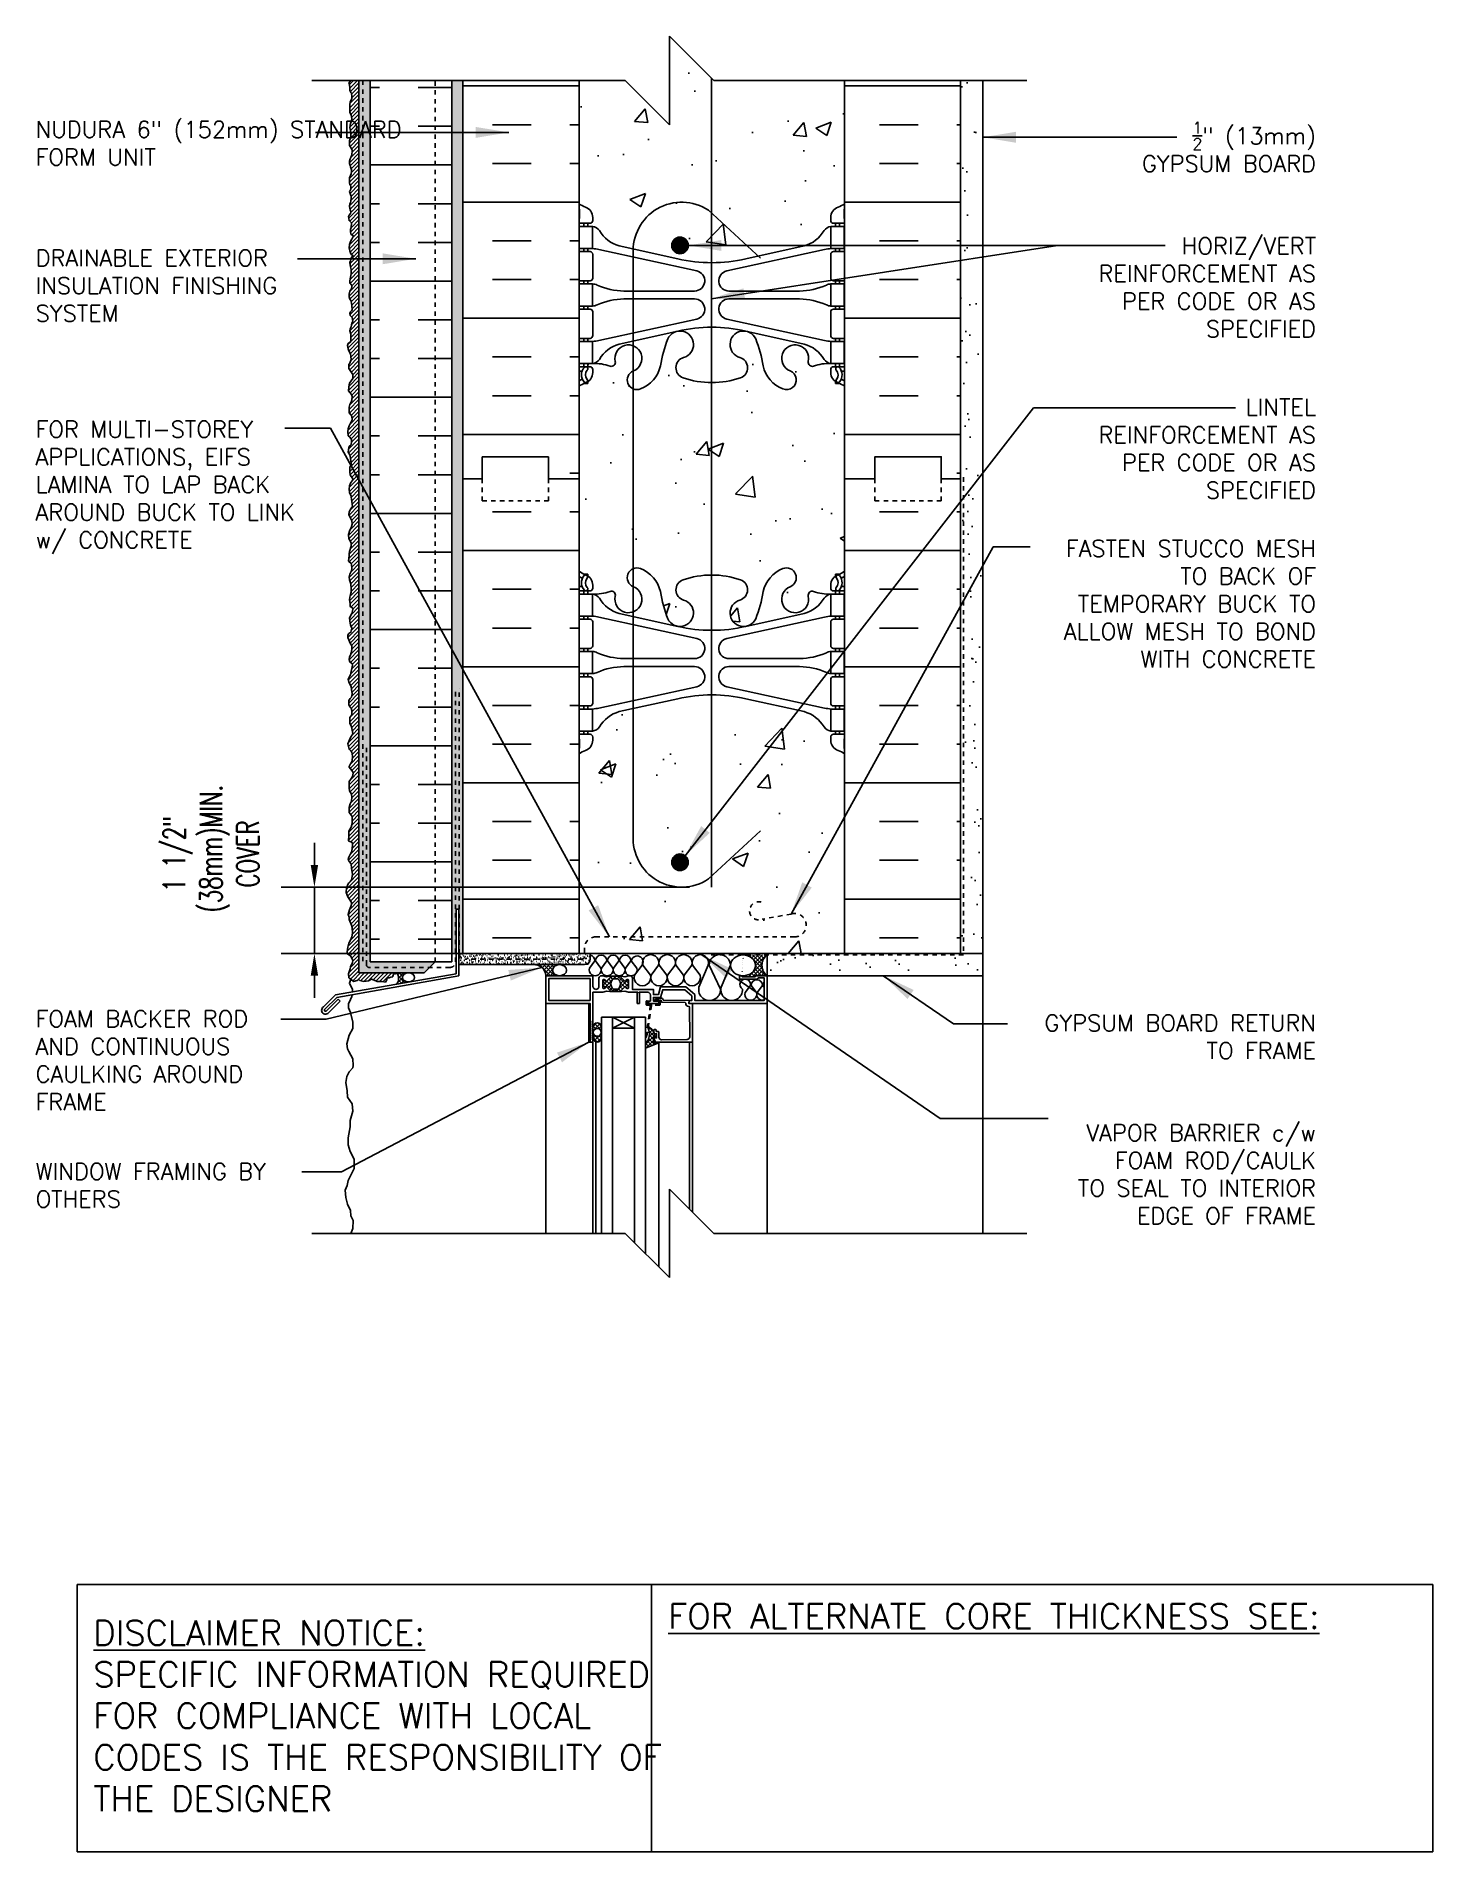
# Model space of a CAD drawing. Header units: inches. Extents: x 2793 to 2824.6, y 374 to 415.
import ezdxf

# ---------------------------------------------------------------- set-up
doc = ezdxf.new("R2010")
doc.units = ezdxf.units.IN
doc.header["$LTSCALE"] = 0.5
doc.header["$MEASUREMENT"] = 0
doc.linetypes.add('DASHED2', pattern=[0.375, 0.25, -0.125])
doc.linetypes.add('HIDDEN2', pattern=[0.1875, 0.125, -0.0625])
doc.layers.get('Defpoints').update_dxf_attribs({"linetype": 'CONTINUOUS'})
for name, color, linetype in [('HATCH', 12, 'CONTINUOUS'), ('Hidden2', 12, 'HIDDEN2'), ('LINE18', 9, 'CONTINUOUS'), ('line25', 2, 'CONTINUOUS'), ('LINE50', 5, 'CONTINUOUS'), ('LINE65', 3, 'CONTINUOUS'), ('LINE9', 9, 'CONTINUOUS'), ('TEXT', 4, 'CONTINUOUS'), ('Web_Edge', 9, 'CONTINUOUS')]:
    doc.layers.add(name, color=color, linetype=linetype)
doc.styles.add('DIM', font='romans.shx', dxfattribs={"width": 0.7})
doc.styles.get("Standard").update_dxf_attribs({"font": 'romans.shx'})
doc.dimstyles.new('ext_12', dxfattribs={"dimscale": 12, "dimtxt": 0.09375, "dimasz": 0.09375, "dimexe": 0.09375, "dimexo": 0.0625, "dimgap": 0.0625, "dimtad": 1, "dimdec": 1, "dimzin": 3, "dimdsep": 46, "dimlunit": 4, "dimtxsty": 'DIM', "dimcen": 0.09, "dimdle": 0.09375, "dimclrt": 4, "dimadec": 0, "dimazin": 0, "dimtfac": 1, "dimtdec": 1, "dimtmove": 2, "dimatfit": 3, "dimfxl": 1, "dimfrac": 2, "dimtolj": 1, "dimtzin": 0, "dimarcsym": 0})
doc.dimstyles.new('ext_8', dxfattribs={"dimscale": 8, "dimtxt": 0.09375, "dimasz": 0.09375, "dimexe": 0.09375, "dimexo": 0.0625, "dimgap": 0.0625, "dimtad": 1, "dimdec": 1, "dimzin": 3, "dimdsep": 46, "dimlunit": 4, "dimtxsty": 'DIM', "dimcen": 0.09, "dimdle": 0.09375, "dimclrt": 4, "dimadec": 0, "dimazin": 0, "dimtfac": 1, "dimtdec": 1, "dimtmove": 2, "dimatfit": 3, "dimfxl": 1, "dimfrac": 2, "dimtolj": 1, "dimtzin": 0, "dimarcsym": 0})
pattern_1 = [(0, (-0.1923739032677076, -16.58965065482789), (0, 2.625), []), (0, (-0.1923739032677076, -15.71465065482789), (0, 2.625), [0.875, -0.875]), (0, (-0.1923739032677076, -14.83965065482789), (0, 2.625), [0.875, -0.875])]
pattern_2 = [(45, (85.12762333892897, -147.0838724820486), (-0.04419417382415922, 0.04419417382415922), []), (135, (85.12762333892897, -147.0838724820486), (-0.04419417382415922, -0.04419417382415922), [])]
pattern_3 = [(37.50000000000001, (0, 0), (-0.003149667905480408, 0.09634118845065794), [0, -0.07600000000000001, 0, -0.085, 0, -0.08125]), (7.499999999999999, (0, 0), (0.08848883526338636, 0.141107303261487), [0, -0.041, 0, -0.0685, 0, -0.02625]), (327.5, (-0.0615, 0), (0.1557070930875748, 0.0002829526768482471), [0, -0.025, 0, -0.09000000000000001, 0, -0.1175]), (317.5, (-0.0615, 0), (0.1503063302286147, 0.04388377824671247), [0, -0.0125, 0, -0.059, 0, -0.0675])]

msp = doc.modelspace()

# ---------------------------------------------------------------- texts
at = {"layer": 'TEXT'}
for s, insert, char_height, width, attachment_point in [('NUDURA 6" (152mm) STANDARD FORM UNIT ', (2792.979378434004, 412.6162479449128), 0.375, 9.233419807672817, 4), ('\\A1;{\\H0.7x;\\S1/2;}" (13mm) GYPSUM BOARD', (2821.926941363125, 412.5332045234412), 0.375, 4.534322902075928, 6), ('\\A1;{\\H1x;HORIZ/VERT REINFORCEMENT AS PER CODE OR AS SPECIFIED}', (2821.926941363125, 409.3587998797395), 0.375, 5.851256758889576, 6), ('DRAINABLE EXTERIOR INSULATION FINISHING SYSTEM', (2792.979378434004, 409.3987457567939), 0.375, 6.48178301763437, 4), ('\\A1;LINTEL REINFORCEMENT AS PER CODE OR AS SPECIFIED', (2821.926941363125, 405.7127345501273), 0.375, 5.851256758889576, 6), ('FOR MULTI-STOREY APPLICATIONS, EIFS LAMINA TO LAP BACK AROUND BUCK TO LINK w/ CONCRETE', (2792.979378434004, 404.8406507105699), 0.375, 6.48178301763437, 4), ('FASTEN STUCCO MESH TO BACK OF TEMPORARY BUCK TO ALLOW MESH TO BOND WITH CONCRETE', (2821.926941363125, 402.2089014632192), 0.375, 6.48178301763437, 6), ('FOAM BACKER ROD AND CONTINUOUS CAULKING AROUND FRAME', (2792.979378434004, 391.8928217093332), 0.375, 6.48178301763437, 4), ('\\A1;GYPSUM BOARD RETURN TO FRAME', (2821.926941363125, 392.4224794751991), 0.375, 7.352882365349615, 6), ('\\A1;VAPOR BARRIER c/w FOAM ROD/CAULK TO SEAL TO INTERIOR EDGE OF FRAME', (2821.926941363125, 389.31597736386), 0.375, 5.851256758889576, 6), ('WINDOW FRAMING BY OTHERS', (2792.979378434004, 389.0680790502646), 0.375, 6.48178301763437, 4), ('{\\LFOR ALTERNATE CORE THICKNESS SEE:}', (2807.278356852564, 379.3299980220214), 0.5625, 23.33295210344748, 4), ('{\\LDISCLAIMER NOTICE:}\\PSPECIFIC INFORMATION REQUIRED FOR COMPLIANCE WITH LOCAL CODES IS THE RESPONSIBILITY OF THE DESIGNER', (2794.286389356785, 377.0791036298559), 0.5625, 14.00235015036683, 4)]:
    msp.add_mtext(s, dxfattribs=dict(at, insert=insert, char_height=char_height, width=width, attachment_point=attachment_point))

# ---------------------------------------------------------------- blocks, each defined once
blk = doc.blocks.new('*D4')
at = {"layer": 'Defpoints', "color": 0, "transparency": 16777216}
for p in [(2799.283079843807, 395.8043712065825), (2808.258923650957, 395.8043712065825), (2805.515659898564, 394.3043712065833)]:
    blk.add_point(p, dxfattribs=at)
at = {"layer": 'TEXT', "color": 0, "lineweight": -2, "transparency": 16777216}
for p, q in [((2799.283079843807, 396.3043712065825), (2799.283079843807, 396.8043712065825)), ((2807.758923650957, 395.8043712065825), (2798.533079843807, 395.8043712065825)), ((2799.283079843807, 394.3043712065833), (2799.283079843807, 395.8043712065825)), ((2805.015659898564, 394.3043712065833), (2798.533079843807, 394.3043712065833)), ((2799.283079843807, 393.8043712065833), (2799.283079843807, 393.3043712065833))]:
    blk.add_line(p, q, dxfattribs=at)
at = {"layer": 'TEXT', "color": 0, "transparency": 16777216}
for points in [[(2799.199746510473, 396.3043712065825), (2799.36641317714, 396.3043712065825), (2799.283079843807, 395.8043712065825)], [(2799.199746510473, 393.8043712065833), (2799.36641317714, 393.8043712065833), (2799.283079843807, 394.3043712065833)]]:
    blk.add_solid(points, dxfattribs=at)
at = {"layer": 'TEXT', "color": 4, "transparency": 16777216, "insert": (2796.944408419152, 396.5543712065829), "char_height": 0.5, "attachment_point": 5, "rotation": 90, "style": 'DIM'}
blk.add_mtext('\\A1;1 1/2" \\P (38mm)MIN. \\PCOVER', dxfattribs=at)

# ---------------------------------------------------------------- dimensions: what is measured, and where the dimension line sits
at = {"layer": 'TEXT'}
dim = msp.add_linear_dim(base=(2799.283079843807, 395.8043712065825), p1=(2805.515659898564, 394.3043712065833), p2=(2808.258923650957, 395.8043712065825), angle=90, text='<> \\P (38mm)MIN. \\PCOVER', dimstyle='ext_8', override={"dimtxt": 0.0625, "dimasz": 0.0625}, dxfattribs=at)
dim.commit()
dim.dimension.update_dxf_attribs({"geometry": '*D4', "text_midpoint": (2796.944408419152, 396.5543712065829), "dimtype": 160})

# ---------------------------------------------------------------- hatches: boundary and pattern name
at = {"layer": 'HATCH'}
h = msp.add_hatch(dxfattribs=at)
h.set_pattern_fill('AR-CONC', color=256, scale=0.5)
h.set_pattern_definition([(49.99999999999999, (0, 0), (3.586300913003767, -0.3137606749129755), [0.375, -4.125]), (355, (0, 0), (-0.693756668065, 3.760960668500059), [0.3, -3.3]), (100.45144446, (0.298858405, -0.02614672), (2.89254423363556, 3.447199954843147), [0.3187009599999999, -3.505710559999999]), (46.18420000000001, (0, 1), (5.336206653357862, -0.8275964039653827), [0.5625, -6.1875]), (96.63563549, (0.444683725, 0.931033465), (4.673309728371142, 4.870593003872752), [0.47805171, -5.258568799999999]), (351.1841639899999, (0, 1), (4.673309725273866, 4.870593001349951), [0.45, -4.950000005]), (21, (0.5, 0.75), (2.984535260592308, -2.013094453326694), [0.375, -4.125]), (326.0000000000001, (0.5, 0.75), (1.216576659607909, 3.625750225234265), [0.3, -3.3]), (71.45144474, (0.74871127, 0.58224213), (4.201111883649856, 1.612655764031769), [0.31870095, -3.50571056]), (37.50000000000001, (0, 0), (0.06079927658645334, 1.664469269156557), [0, -3.26, 0, -3.35, 0, -3.3125]), (7.499999999999999, (0, 0), (1.315347687210743, 1.972058559411801), [0, -1.91, 0, -3.185, 0, -1.2625]), (327.5, (-1.115, 0), (2.669112180862045, -0.1127743586718988), [0, -1.25, 0, -3.9, 0, -5.175]), (317.5, (-1.615, 0), (2.915930846711931, 0.5005249116615886), [0, -1.625, 0, -2.59, 0, -3.675])])
h.paths.add_polyline_path([(2811.265659898564, 414.0341859822698), (2808.309408531427, 414.0341859822698), (2807.309408531427, 415.0341859822698), (2807.309408531427, 413.0341859822698), (2806.309408531427, 414.0341859822698), (2805.265659898564, 414.0341859822698), (2805.265659898564, 411.2528219747666, 0.08241458984416457), (2805.408996852033, 411.1737154981976, -0.3178372451770455), (2805.575663518696, 410.9380132378167), (2805.5756635187, 410.8705132378066, -0.4142135623888809), (2805.5131635187, 410.8080132378033), (2805.465663518914, 410.8080132378033), (2805.46566351891, 410.7380132378033), (2805.570663518691, 410.7380132378033, -0.1889729320648789), (2805.72653259438, 410.6431687494142, 0.1963228336433497), (2806.175663518738, 410.2969090292862), (2807.49751908757, 410.0064134630315, 0.05779469062719288), (2808.265659898564, 409.9173269729385, 0.05779469062783549), (2809.033800709566, 410.0064134630337), (2810.355656278389, 410.2969090292869, 0.1963228336437633), (2810.804787202748, 410.643168749416, -0.1889729320632912), (2810.960656278436, 410.7380132378042), (2811.065656278217, 410.7380132378042), (2811.065656278213, 410.8080132378043), (2811.018156278427, 410.8080132378043, -0.4142135623888808), (2810.955656278427, 410.8705132378076), (2810.955656278431, 410.9380132378178, -0.3178372451769514), (2811.122322945094, 411.1737154981985, 0.08241458984451983), (2811.265659898564, 411.2528219747679)])
h.paths.add_polyline_path([(2811.265659898565, 405.0341859822698), (2811.265659898565, 407.1232045008405, 0.06439757034072958), (2811.15565627845, 407.1891640261043), (2811.06565627845, 407.1891640260974), (2811.065656278447, 407.2308900860216, -0.2490694201797954), (2810.955656278431, 407.438013237791), (2810.955656278427, 407.505513237801, -0.4142135623888826), (2811.018156278427, 407.5680132378044), (2811.065656278425, 407.5680132378044), (2811.065656278421, 407.6380132378044), (2810.960656278437, 407.6380132378043, 0.1004604156428633), (2810.566957808368, 407.5808504819565, -0.6014354320936102), (2810.447454338143, 407.6857338243804, 2.182094824738058), (2810.037374184279, 407.4728243929313, -1), (2809.87394561285, 407.0643013188696, -0.2443795113560812), (2809.425537740043, 407.5850582233211, 0.05315652255468182), (2809.259698285826, 408.1991398552339, 1.553131786926419), (2808.901468186501, 407.7748351635888, -0.7355925422356859), (2808.914253056936, 407.3167885864486, -0.08275514747014198), (2808.265659898564, 407.2086995026689, -0.08275514747013275), (2807.617066740193, 407.3167885864485, -0.73559254223038), (2807.629851610628, 407.7748351635877, 1.553131786927016), (2807.271621511301, 408.1991398552318, 0.05315652255463689), (2807.105782057085, 407.5850582233194, -0.2443795113556785), (2806.657374184279, 407.0643013188691, -1), (2806.49394561285, 407.4728243929305, 2.182094824735408), (2806.083865458984, 407.6857338243796, -0.601435432110133), (2805.964361988756, 407.5808504819577, 0.1004604156413096), (2805.570663518692, 407.6380132378034), (2805.465663518708, 407.6380132378034), (2805.465663518703, 407.5680132378035), (2805.513163518701, 407.5680132378035, -0.4142135623890155), (2805.575663518701, 407.5055132378001), (2805.575663518697, 407.4380132377899, -0.2490694201798078), (2805.465663518681, 407.2308900860205), (2805.465663518678, 407.1891640260964), (2805.375663518677, 407.1891640261032, 0.06439757034013861), (2805.265659898565, 407.1232045008399), (2805.265659898565, 405.0341859822698), (2805.265659898565, 402.9451674637002, 0.06439757034054394), (2805.375663518678, 402.8792079384365), (2805.465663518679, 402.8792079384433), (2805.465663518682, 402.8374818785192, -0.2490694201798069), (2805.575663518698, 402.6303587267498), (2805.575663518701, 402.5628587267395, -0.4142135623890114), (2805.513163518701, 402.5003587267362), (2805.465663518703, 402.5003587267362), (2805.465663518708, 402.4303587267362), (2805.570663518693, 402.4303587267362, 0.1004604156416371), (2805.964361988759, 402.4875214825832, -0.6014354321026814), (2806.083865458985, 402.3826381401602, 2.182094824738529), (2806.49394561285, 402.5955475716092, -1), (2806.657374184279, 403.0040706456708, -0.2443795113560766), (2807.105782057086, 402.4833137412194, 0.05315652255454038), (2807.271621511301, 401.8692321093081, 1.553131786931502), (2807.629851610628, 402.2935368009515, -0.7355925422351692), (2807.617066740193, 402.7515833780917, -0.08275514747013706), (2808.265659898565, 402.8596724618714, -0.08275514747013564), (2808.914253056936, 402.7515833780916, -0.7355925422309465), (2808.901468186501, 402.2935368009523, 1.553131786927289), (2809.259698285828, 401.8692321093083, 0.05315652255452064), (2809.425537740043, 402.4833137412193, -0.2443795113561416), (2809.87394561285, 403.0040706456709, -1), (2810.037374184279, 402.5955475716092, 2.182094824735792), (2810.447454338144, 402.3826381401603, -0.6014354321063747), (2810.566957808372, 402.4875214825826, 0.1004604156411906), (2810.960656278436, 402.4303587267362), (2811.065656278421, 402.4303587267362), (2811.065656278426, 402.5003587267362), (2811.018156278428, 402.5003587267362, -0.4142135623890092), (2810.955656278428, 402.5628587267395), (2810.955656278431, 402.6303587267498, -0.2490694201798182), (2811.065656278447, 402.8374818785192), (2811.06565627845, 402.8792079384433), (2811.155656278451, 402.8792079384365, 0.06439757034043046), (2811.265659898565, 402.9451674637)])
h.paths.add_polyline_path([(2811.265659898565, 398.815549989773, 0.08241458984433027), (2811.122322945095, 398.894656466342, -0.3178372451770358), (2810.955656278432, 399.1303587267229), (2810.955656278428, 399.197858726733, -0.4142135623888782), (2811.018156278428, 399.2603587267364), (2811.065656278214, 399.2603587267364), (2811.065656278218, 399.3303587267364), (2810.960656278437, 399.3303587267364, -0.1889729320638033), (2810.804787202749, 399.4252032151251, 0.1963228336442555), (2810.355656278387, 399.7714629352541), (2809.033800709558, 400.0619585015084, 0.05779469062726324), (2808.265659898564, 400.1510449916016, 0.05779469062720276), (2807.497519087571, 400.0619585015084), (2806.175663518742, 399.7714629352541, 0.1963228336442257), (2805.72653259438, 399.4252032151252, -0.1889729320638903), (2805.570663518693, 399.3303587267364), (2805.465663518911, 399.3303587267364), (2805.465663518915, 399.2603587267364), (2805.513163518701, 399.2603587267364, -0.4142135623888782), (2805.575663518701, 399.197858726733), (2805.575663518697, 399.1303587267229, -0.3178372451769501), (2805.408996852034, 398.8946564663422, 0.08241458984467798), (2805.265659898564, 398.8155499897726), (2805.265659898564, 394.3043712065829), (2811.265659898565, 394.3043712065829)])
h = msp.add_hatch(dxfattribs=at)
h.set_pattern_fill('ANSI31', color=256, scale=0.5)
h.set_pattern_definition([(45, (0, 0), (-0.04419417382415922, 0.04419417382415922), [])])
h.paths.add_polyline_path([(2801.120334612113, 393.8668712065837), (2800.290654609725, 393.8668712065837), (2800.290654609725, 414.0341859822698), (2800.103154609724, 414.0341859822698), (2800.061274765059, 413.9766489981685), (2800.075264819972, 413.9463289177291), (2800.079930393311, 413.8623687126697), (2800.079930393311, 413.8180552647237), (2800.105584381569, 413.7667484855277), (2800.119574436483, 413.7480884271777), (2800.131238369831, 413.6781282946503), (2800.126572796491, 413.6174881337689), (2800.10558438157, 413.5825013624867), (2800.091587661553, 413.5498546416433), (2800.08226317998, 413.4845544949375), (2800.079930393311, 413.4029209302865), (2800.079930393311, 413.3166340848243), (2800.110129983024, 413.2526347111416), (2800.126459489711, 413.180334528175), (2800.121793916371, 413.1266944035576), (2800.110129983022, 413.0963743231145), (2800.096139928111, 413.068387588097), (2800.089141568104, 413.0147474634758), (2800.079810421425, 412.9634406842866), (2800.10080550145, 412.9051338688289), (2800.10080550145, 412.8794804792245), (2800.107797196355, 412.8165136779435), (2800.107797196355, 412.7791935612435), (2800.091474354775, 412.7138934145382), (2800.077477634755, 412.6719133120108), (2800.075151513191, 412.613606496559), (2800.075151513191, 412.5692930486046), (2800.110129983021, 412.5063262473204), (2800.133451184614, 412.4596794539511), (2800.133451184615, 412.4340260643523), (2800.126459489706, 412.3710592630691), (2800.12179391637, 412.3314125059599), (2800.105464409686, 412.2964257346803), (2800.089141568104, 412.2614456684138), (2800.07519150382, 412.209072791744), (2800.07519150382, 412.1624259983715), (2800.089188223834, 412.1134525645991), (2800.10084549208, 412.0854658295775), (2800.121840572104, 412.0131656466139), (2800.12416669367, 411.9851789115925), (2800.110176638757, 411.9292054415509), (2800.096179918741, 411.8872253390267), (2800.07519150382, 411.8429118910777), (2800.07519150382, 411.7869451260624), (2800.077524290485, 411.7286383105927), (2800.079857077159, 411.6749981859821), (2800.105511065419, 411.6563381276311), (2800.107843852088, 411.6330180834576), (2800.105511065417, 411.5817045992417), (2800.07519150382, 411.521071143379), (2800.084562641126, 411.5016735333145), (2800.098552696034, 411.4573600853874), (2800.112549416055, 411.4177133282598), (2800.112549416055, 411.3757332257297), (2800.107883842717, 411.3080997336062), (2800.098552696038, 411.2754463077446), (2800.079897067787, 411.24513293232), (2800.075231494448, 411.1984861389502), (2800.0868887627, 411.1401793234779), (2800.09155433603, 411.1145259338952), (2800.098552696037, 411.0912058897185), (2800.103218269378, 411.0585524638588), (2800.100885482709, 411.0305657288382), (2800.070565921108, 410.9909189717333), (2800.054243079526, 410.9629322367122), (2800.065966998818, 410.8712947888208), (2800.121940548677, 410.8153213187835), (2800.121940548677, 410.8083212825226), (2800.117274975337, 410.712701055377), (2800.098619347085, 410.6707209528482), (2800.098619347085, 410.633407541161), (2800.103284920426, 410.563440703615), (2800.159251805178, 410.5284606373503), (2800.159251805179, 410.5074672335777), (2800.131265030252, 410.4514937635421), (2800.096286560416, 410.4001869843431), (2800.072965358826, 410.3325534922193), (2800.065966998819, 410.2462599417417), (2800.07995705373, 410.1832931404582), (2800.096286560415, 410.1389796925084), (2800.117274975337, 410.103992921227), (2800.154652882888, 410.0822820807889), (2800.117341626385, 410.0239819703466), (2800.098679333029, 409.9633418094683), (2800.080023704777, 409.9260283977798), (2800.098679333029, 409.8257414797823), (2800.112676053046, 409.767434664337), (2800.115008839715, 409.7301212526472), (2800.115008839715, 409.6671477463505), (2800.091567666247, 409.5568301251215), (2800.079910397997, 409.5008566550219), (2800.082243184666, 409.4542098616536), (2800.107897172927, 409.435556508319), (2800.126552801177, 409.4052364278793), (2800.126552801177, 409.3772496928485), (2800.124220014508, 409.3236095682438), (2800.10089881292, 409.2979561786456), (2800.084569306232, 409.2769627748747), (2800.06591367798, 409.2069959373288), (2800.06591367798, 409.1463557764482), (2800.082243184667, 409.0973823426713), (2800.103231599587, 409.062402276405), (2800.121887227838, 409.0040954609514), (2800.131218374516, 408.9504553363296), (2800.133577821605, 408.8517642120537), (2800.121913888258, 408.8331041537022), (2800.098592686667, 408.8051174186849), (2800.082269845085, 408.7724706978392), (2800.089261539988, 408.7258239044712), (2800.135910608275, 408.6815104565213), (2800.149900663188, 408.5998835968864), (2800.131245034936, 408.5485768176923), (2800.11491552825, 408.4692765984608), (2800.093927113329, 408.4249698555292), (2800.086928753319, 408.375989716735), (2800.103258260006, 408.3013628933643), (2800.107923833344, 408.2477160637305), (2800.105551056047, 408.1957656030306), (2800.105551056047, 408.1351321471776), (2800.047251384623, 408.0954853900703), (2800.030921877936, 408.0488385966991), (2800.042585811285, 407.9695450824833), (2800.058908652865, 407.9252316345364), (2800.100892147813, 407.8599314878326), (2800.103224934483, 407.7946246361144), (2800.110216629386, 407.7293244894051), (2800.079897067786, 407.6500309751917), (2800.063574226206, 407.619710894752), (2800.061281430164, 407.5303129220629), (2800.103258260006, 407.4603460845172), (2800.124246674927, 407.4393593857603), (2800.147567876518, 407.3903792469711), (2800.149900663188, 407.304085696494), (2800.117248314916, 407.2504455718757), (2800.072938698408, 407.1921387564179), (2800.058948643496, 407.1105118967846), (2800.054283070156, 407.0218917059011), (2800.084602631755, 406.9822449487969), (2800.121913888257, 406.940264846265), (2800.133577821605, 406.8912847074745), (2800.128912248267, 406.8096578478402), (2800.107923833344, 406.7536843778045), (2800.086935418423, 406.7140376206954), (2800.065980329028, 406.6504338429307), (2800.070645902365, 406.5804670053963), (2800.070645902366, 406.5221668949414), (2800.110289945539, 406.4685267703406), (2800.12894557379, 406.4428666757122), (2800.133611147129, 406.3682398523402), (2800.091634317282, 406.2772796110205), (2800.065980329027, 406.2306395226684), (2800.044991914107, 406.16300603054), (2800.040326340767, 406.1000325242347), (2800.047404682033, 406.0084755365355), (2800.084715938534, 405.9734887652551), (2800.09871265855, 405.954828706924), (2800.124366646813, 405.9221819860594), (2800.124366646813, 405.8592084797588), (2800.112702713464, 405.8079017005634), (2800.094047085209, 405.7845816563776), (2800.063727523614, 405.7495948851058), (2800.049737468702, 405.6889614292418), (2800.045071895363, 405.632987959205), (2800.080057030302, 405.5770144891671), (2800.089381511874, 405.5327010411731), (2800.096379871886, 405.4977209749687), (2800.108043805231, 405.4324141232391), (2800.117368286805, 405.3507872635971), (2800.087048725205, 405.2971471389788), (2800.080090355824, 405.1912883530489), (2800.091754289173, 405.1236548609244), (2800.098745984077, 405.1073281479921), (2800.152386747266, 405.0350279650255), (2800.154719533935, 405.0117079208496), (2800.096413197406, 404.9370810974759), (2800.073091995817, 404.8741075911772), (2800.068426422478, 404.7994740627877), (2800.077757569155, 404.7225138939949), (2800.112742704094, 404.6385536889387), (2800.112742704094, 404.6152336447621), (2800.119741064094, 404.5709201968353), (2800.143048935483, 404.4116693718419), (2800.122060520563, 404.3766893055774), (2800.091740958964, 404.3300425122058), (2800.066086970704, 404.2764023875905), (2800.063754184033, 404.2250956083951), (2800.091740958959, 404.1597887566753), (2800.105737678986, 404.1294753812751), (2800.129058880572, 404.0804952424572), (2800.138390027249, 404.0105284049132), (2800.112736038988, 403.928901545275), (2800.084749264057, 403.8729280752388), (2800.049764129122, 403.7773078480942), (2800.06374751893, 403.6786502488929), (2800.080070360511, 403.643663477611), (2800.11272270878, 403.5830300217493), (2800.11272270878, 403.5597032725496), (2800.11505549545, 403.5107298387813), (2800.075411452278, 403.3917895674643), (2800.068413092268, 403.3428094286701), (2800.066080305598, 403.2984959807127), (2800.054996236365, 403.1726629533856), (2800.110616535672, 403.1170381441598), (2800.119401143758, 403.0877573411344), (2800.125259770851, 403.0174954829028), (2800.122327124753, 402.9530871032688), (2800.08719535751, 402.8769717664383), (2800.06963280644, 402.8154934786117), (2800.075484768429, 402.7510850989782), (2800.095979965606, 402.6808232407443), (2800.107690554678, 402.6369053887144), (2800.110616535672, 402.572497009081), (2800.113549181771, 402.4700309610334), (2800.10183859269, 402.4202596304044), (2800.081343395523, 402.3617114343854), (2800.072558787435, 402.3002264415447), (2800.093087310126, 402.2117537610047), (2800.093087310126, 402.1444152895647), (2800.148707609432, 402.109287712957), (2800.154566236526, 402.0829370017392), (2800.125286431271, 401.9921846159034), (2800.087228683035, 401.918992665863), (2800.078450740051, 401.8838583842399), (2800.090161329134, 401.7696853789924), (2800.098939272116, 401.731621005561), (2800.107723880202, 401.7140605697679), (2800.128185751847, 401.6575574034983), (2800.116475162767, 401.596079115673), (2800.107690554678, 401.5668050176625), (2800.057922217361, 401.5346008278458), (2800.040359666291, 401.4965431594304), (2800.040359666291, 401.4496952155933), (2800.075491433548, 401.3560127379084), (2800.090128003609, 401.3179550695376), (2800.128185751846, 401.2564767817101), (2800.13111173284, 401.2389096408957), (2800.131111732841, 401.1745012612649), (2800.116475162766, 401.1013093112244), (2800.098912611697, 401.0515446856123), (2800.075491433534, 401.0105569253894), (2800.066706825446, 400.9520020243551), (2800.084269376515, 400.8963772151271), (2800.136970359931, 400.8524660681136), (2800.14282232192, 400.8231852650891), (2800.101791936957, 400.6059964005157), (2800.078370758794, 400.5679387320956), (2800.043238991551, 400.5035303524659), (2800.057875561626, 400.4361918810262), (2800.095933309879, 400.3688601145712), (2800.116428507032, 400.3337258329764), (2800.122287134127, 400.2722475451417), (2800.139849685194, 400.1727115889091), (2800.119354488026, 400.0995196388701), (2800.090081347876, 400.0702388358471), (2800.063787509559, 400.0253889866514), (2800.057935547569, 399.966834085619), (2800.057935547569, 399.925846325394), (2800.093067314812, 399.8760816997806), (2800.116488492974, 399.8468008967561), (2800.128199082055, 399.7999596579372), (2800.125266435956, 399.7033470884836), (2800.107703884886, 399.6682195118733), (2800.087208687719, 399.6389454138665), (2800.084282706726, 399.5774604210484), (2800.081356725732, 399.5071985627919), (2800.107703884887, 399.4632874157762), (2800.11941447397, 399.4252230423466), (2800.151067056523, 399.2745278172525), (2800.126159559992, 399.231501732292), (2800.105777669608, 399.1998004186472), (2800.074078431323, 399.1363977913505), (2800.037846921792, 399.0412938504036), (2800.067286689562, 398.9212807765899), (2800.105777669608, 398.8827872821602), (2800.13069183124, 398.8556185590447), (2800.142009179139, 398.7627742083519), (2800.132951301757, 398.6495533153139), (2800.09898592784, 398.5929495738164), (2800.065020553941, 398.5340728320303), (2800.065053879463, 398.5146416968872), (2800.130725156766, 398.4421805935471), (2800.160158259429, 398.3991545085886), (2800.153366517667, 398.3289597005119), (2800.12166727938, 398.2678233684774), (2800.067320015085, 398.190836379625), (2800.071845621226, 398.0481804682092), (2800.076377892468, 397.9802452503808), (2800.119401143758, 397.9077841470389), (2800.128459021141, 397.8375893389633), (2800.123926749899, 397.7515438740607), (2800.08996137599, 397.685874951499), (2800.067320015085, 397.6088879626431), (2800.069586150709, 397.4911411840943), (2800.117135008132, 397.4322644423161), (2800.137516898523, 397.4028294239304), (2800.1352507629, 397.3665955197466), (2800.13298462728, 397.246582445935), (2800.112609401999, 397.1582706857717), (2800.076377892468, 397.1039265345174), (2800.062787743842, 397.0676993353566), (2800.060528273325, 396.9680628038756), (2800.056015997396, 396.8499874795693), (2800.132758013718, 396.8158790653281), (2800.144128682456, 396.7703989446702), (2800.135604013454, 396.6737595551554), (2800.118548010348, 396.5941643152418), (2800.092967338247, 396.545847973021), (2800.058855332028, 396.4833102927049), (2800.044645328659, 396.4321443188369), (2800.070226000767, 396.3838212715697), (2800.115708675715, 396.329819076116), (2800.118548010349, 396.2331729815893), (2800.146974682194, 396.0882038397961), (2800.124233344717, 395.9688210374457), (2800.050330663028, 395.894918355755), (2800.010533322446, 395.7925864080187), (2800.002008653445, 395.6874182386906), (2800.03895999429, 395.5879292175603), (2800.0815966695, 395.519712389074), (2800.104338006979, 395.4799181216278), (2800.129985330133, 395.4469026249274), (2800.104397992924, 395.3644711634246), (2800.075977986181, 395.2934047033187), (2800.044711979706, 395.1910794605988), (2800.067446652076, 395.1256988537088), (2800.070292651813, 395.074539584856), (2800.124299995764, 394.9437850760883), (2800.138509999134, 394.8926191022204), (2800.141355998872, 394.7647075200549), (2800.127139330397, 394.6822760585482), (2800.087348654917, 394.5941587438496), (2800.064607317447, 394.5401498433642), (2800.036180645601, 394.4463533804531), (2800.021970642231, 394.3411785061104), (2800.027655976599, 394.2985413120578), (2800.104397992922, 394.2445324115854), (2800.152720002505, 394.1450500954675), (2800.144195333503, 394.1024129014141), (2800.101558658289, 394.0057668068841), (2800.087348654936, 393.9602866862821), (2800.050397314075, 393.8465897370861), (2800.061761317707, 393.7584724223718), (2800.104397992928, 393.7243640081451), (2800.166936670979, 393.6731980342628), (2800.252210021406, 393.6930918154804), (2800.269266024514, 393.7129923017127), (2800.286315362515, 393.7186781549217), (2800.309056699991, 393.6987776686894), (2800.400015384788, 393.6760409608678), (2800.502344738323, 393.6902488888754), (2800.576247420012, 393.7272069347364), (2800.63025476388, 393.7044635219192), (2800.698472111288, 393.6760409608678), (2800.809332798928, 393.6760409608678), (2800.889667306721, 393.6600025636073), (2800.90823628861, 393.68346341311), (2800.918013997309, 393.7157212430525), (2800.919966873005, 393.735266363459), (2800.944401147094, 393.7528603243337), (2800.972747837679, 393.758727212964), (2801.006959820465, 393.7675241934014), (2801.053882158045, 393.781209130194), (2801.05778790944, 393.7909850428989), (2801.06463297204, 393.8163970519419), (2801.061700325941, 393.8291030564606), (2801.083201953929, 393.846697017335), (2801.109595768819, 393.8486548818836), (2801.120334612113, 393.8547032076277)])
h = msp.add_hatch(dxfattribs=at)
h.set_pattern_fill('AR-SAND', color=256, scale=0.05)
h.set_pattern_definition(pattern_3)
h.paths.add_polyline_path([(2802.015659898562, 394.1168712065831), (2800.540654609725, 394.1168712065837), (2800.540654609725, 414.0341859822698), (2800.290654609725, 414.0341859822698), (2800.290654609725, 393.8668712065837), (2801.765659898562, 393.8668712065837)])
h = msp.add_hatch(dxfattribs=at)
h.set_pattern_fill('INSUL', color=256, scale=7, style=0)
h.set_pattern_definition([(0, (-0.1250025545650715, 0), (0, 2.625), []), (0, (-0.1250025545650715, 0.875), (0, 2.625), [0.875, -0.875]), (0, (-0.1250025545650715, 1.75), (0, 2.625), [0.875, -0.875])])
h.paths.add_polyline_path([(2802.390659898562, 414.0341859822698), (2801.953159898562, 414.0341859822698), (2801.953159898562, 394.1168712065832), (2802.390659898562, 394.116871206583)])
h.paths.add_polyline_path([(2801.953159898562, 414.0341859822698), (2800.540654609725, 414.0341859822698), (2800.540654609725, 394.1168712065837), (2801.953159898562, 394.1168712065832)])
h = msp.add_hatch(dxfattribs=at)
h.set_pattern_fill('AR-SAND', color=256, scale=0.05)
h.set_pattern_definition(pattern_3)
h.paths.add_polyline_path([(2802.546909948564, 395.3043712065828), (2802.546909948564, 394.3043712065828), (2802.640659898564, 394.3043712065828), (2802.640659898564, 414.0341859822698), (2802.390659898562, 414.0341859822698), (2802.390659898562, 394.3043712065828), (2802.484409948564, 394.3043712065828), (2802.484409948564, 395.3043712065828)])
h = msp.add_hatch(dxfattribs=at)
h.set_pattern_fill('INSUL', color=256, scale=7, style=0)
h.set_pattern_definition(pattern_1)
h.paths.add_polyline_path([(2802.640659898565, 405.0341859822698), (2803.078159898565, 405.0341859822698), (2803.078159898565, 405.5341859822698), (2804.578159898565, 405.5341859822698), (2804.578159898565, 405.0341859822698), (2805.265659898565, 405.0341859822698), (2805.265659898564, 410.9453358356125, -0.2680051976128208), (2805.275663518962, 410.9280132378018), (2805.275663518977, 411.1140832961784), (2805.275663401618, 411.1141518113168, 0.2670874519659021), (2805.265659898564, 411.1314058939977), (2805.265659898564, 414.0341859822698), (2802.640659898564, 414.0341859822698)])
h.paths.add_polyline_path([(2811.265659898565, 405.0341859822698), (2811.515659898565, 405.0341859822698), (2811.953159898565, 405.0341859822698), (2811.953159898565, 405.5341859822698), (2813.453159898565, 405.5341859822698), (2813.453159898565, 405.0341859822698), (2813.890659898565, 405.0341859822698), (2813.890659898564, 414.0341859822698), (2811.265659898564, 414.0341859822698), (2811.265659898564, 411.0967606983635, -0.2680051978050693), (2811.255656278151, 411.1140832961797), (2811.255656278165, 410.9280132378029), (2811.255656306973, 410.9279792917604, 0.2675504455788092), (2811.265659898564, 410.910690639995)])
h = msp.add_hatch(dxfattribs=at)
h.set_pattern_fill('AR-SAND', color=256, scale=0.5)
h.set_pattern_definition([(37.50000000000001, (85.12762333892897, -147.0838724820486), (-0.03149667905480408, 0.9634118845065793), [0, -0.76, 0, -0.85, 0, -0.8125]), (7.499999999999999, (85.12762333892897, -147.0838724820486), (0.8848883526338636, 1.41107303261487), [0, -0.41, 0, -0.685, 0, -0.2625]), (327.5, (84.51262333892919, -147.0838724820486), (1.557070930875748, 0.002829526768482471), [0, -0.25, 0, -0.9, 0, -1.175]), (317.5, (84.51262333892919, -147.0838724820486), (1.503063302286147, 0.4388377824671247), [0, -0.125, 0, -0.59, 0, -0.675])])
h.paths.add_polyline_path([(2814.390659898565, 394.3043712065825), (2813.890659898565, 394.3043712065825), (2809.515626248243, 394.3043712065827), (2809.515626248243, 393.8045155764391), (2814.390659898565, 393.8043712065825)])
h.paths.add_polyline_path([(2814.390659898565, 414.0341859822698), (2813.890659898564, 414.0341859822698), (2813.890659898565, 405.0341859822698), (2813.890659898565, 395.8043712065825), (2813.890659898565, 394.3043712065825), (2814.390659898565, 394.3043712065825)])
h = msp.add_hatch(dxfattribs=at)
h.set_pattern_fill('INSUL', color=256, scale=7, style=0)
h.set_pattern_definition(pattern_1)
edge = h.paths.add_edge_path()
edge.add_arc((2805.255663518977, 398.9542886683591), 0.02000000000041284, 5.536719527299283e-09, 60.011975508218086, ccw=False)
edge.add_line((2805.275663518978, 398.9542886683611), (2805.275663518963, 399.1403587267378))
edge.add_line((2805.275663518963, 399.1403587267378), (2805.27566340373, 399.140426618725))
edge.add_arc((2805.255663518963, 399.1403587267363), 0.01999999999993334, 0.1944965941205106, 60.01197546078606)
edge.add_line((2805.265659898564, 399.1576813245458), (2805.265659898565, 405.0341859822698))
edge.add_line((2805.265659898565, 405.0341859822698), (2804.578159898565, 405.0341859822698))
edge.add_line((2804.578159898565, 405.0341859822698), (2804.578159898565, 404.5341859822698))
edge.add_line((2804.578159898565, 404.5341859822698), (2803.078159898565, 404.5341859822698))
edge.add_line((2803.078159898565, 404.5341859822698), (2803.078159898565, 405.0341859822698))
edge.add_line((2803.078159898565, 405.0341859822698), (2802.640659898565, 405.0341859822698))
edge.add_line((2802.640659898565, 405.0341859822698), (2802.640659898564, 394.3043712065828))
edge.add_line((2802.640659898564, 394.3043712065828), (2805.265660265259, 394.3043712065829))
edge.add_line((2805.265660265259, 394.3043712065829), (2805.265659898564, 398.9716112661773))
edge = h.paths.add_edge_path()
edge.add_line((2813.890659898565, 405.0341859822698), (2813.453159898565, 405.0341859822698))
edge.add_line((2813.453159898565, 405.0341859822698), (2813.453159898565, 404.5341859822698))
edge.add_line((2813.453159898565, 404.5341859822698), (2811.953159898565, 404.5341859822698))
edge.add_line((2811.953159898565, 404.5341859822698), (2811.953159898565, 405.0341859822698))
edge.add_line((2811.953159898565, 405.0341859822698), (2811.515659898565, 405.0341859822698))
edge.add_line((2811.515659898565, 405.0341859822698), (2811.265659898565, 405.0341859822698))
edge.add_line((2811.265659898565, 405.0341859822698), (2811.265659898564, 399.1230361289271))
edge.add_arc((2811.275656278165, 399.1403587267356), 0.01999999999908912, 179.9999999934862, 240.01197545940238, ccw=False)
edge.add_line((2811.255656278166, 399.1403587267379), (2811.255656278151, 398.9542886683613))
edge.add_line((2811.255656278151, 398.9542886683613), (2811.255656463283, 398.9542026147913))
edge.add_arc((2811.275656278151, 398.954288668359), 0.01999999999951253, 180.2465260729318, 240.0119755067531)
edge.add_line((2811.265659898564, 398.9369660705419), (2811.265659898565, 394.3043712065829))
edge.add_line((2811.265659898565, 394.3043712065829), (2813.890659898565, 394.3043712065829))
edge.add_line((2813.890659898565, 394.3043712065829), (2813.890659898565, 405.0341859822698))
h = msp.add_hatch(dxfattribs=at)
h.set_pattern_fill('AR-SAND', color=256, scale=0.05)
h.set_pattern_definition(pattern_3)
h.paths.add_polyline_path([(2805.515659898564, 394.3043711409062), (2802.546909948564, 394.3043711409062), (2802.546909948564, 394.0543712065837), (2805.515659898564, 394.0543712065837)])
h = msp.add_hatch(dxfattribs=at)
h.set_pattern_fill('ANSI37', color=256, scale=0.5)
h.set_pattern_definition(pattern_2)
edge = h.paths.add_edge_path()
edge.add_line((2809.515626248243, 394.2731212065826), (2808.980712684091, 394.2731212065826))
edge.add_ellipse((2808.973247215328, 394.037669982302), major_axis=(0.2825336774749303, 0), ratio=0.8336473878611741, start_angle=623.0829798558104, end_angle=808.4858808845431, ccw=False)
edge.add_arc((2808.935626248243, 393.7945193522401), 0.009999999999875442, 0, 68.93084636959458, ccw=False)
edge.add_line((2808.945626248243, 393.7945193522401), (2808.945626248243, 393.7895193522401))
edge.add_arc((2808.955626248243, 393.7895193522401), 0.01000000000010282, 180, 270)
edge.add_line((2808.955626248243, 393.77951935224), (2809.240626248243, 393.77951935224))
edge.add_arc((2809.240626248243, 393.7895193522399), 0.00999999999993584, 270, 360)
edge.add_line((2809.250626248243, 393.7895193522399), (2809.250626248243, 393.7945193522399))
edge.add_arc((2809.260626248243, 393.7945193522399), 0.01000000000010548, 90, 180, ccw=False)
edge.add_line((2809.260626248243, 393.80451935224), (2809.515626248243, 393.80451935224))
edge.add_arc((2809.694255851457, 394.0388202794112), 0.2946276626821766, 127.3216770494383, 232.6783229505348, ccw=False)
h = msp.add_hatch(dxfattribs=at)
h.set_pattern_fill('ANSI37', color=256, scale=0.5)
h.set_pattern_definition([(45, (0, 0), (-0.04419417382415922, 0.04419417382415922), []), (135, (0, 0), (-0.04419417382415922, -0.04419417382415922), [])])
edge = h.paths.add_edge_path()
edge.add_ellipse((2801.410943839516, 393.7651954066502), major_axis=(0.1379319735133322, 0), ratio=0.7371445310592315, start_angle=-270, end_angle=-80.16836374674398, ccw=False)
edge.add_line((2801.410943839516, 393.8668712065837), (2801.265659898562, 393.8668712065837))
edge.add_line((2801.265659898562, 393.8668712065837), (2801.141938976615, 393.8668712065837))
edge.add_arc((2800.965555055787, 393.7401491565245), 0.2171860158888701, -35.69514656710709, 35.695146567131474, ccw=False)
edge.add_line((2801.141938976615, 393.6134271064653), (2801.434496216803, 393.6650128413121))
h = msp.add_hatch(dxfattribs=at)
h.set_pattern_fill('ANSI37', color=256, scale=0.5)
h.set_pattern_definition(pattern_2)
edge = h.paths.add_edge_path()
edge.add_ellipse((2804.824097084604, 393.9285463713321), major_axis=(0.1591748401361159, 0), ratio=0.7904819325918538, start_angle=-270, end_angle=-99.28813868702753, ccw=False)
edge.add_line((2804.824097084606, 394.0543712065829), (2804.259935517042, 394.0543712065831))
edge.add_arc((2804.244080689218, 393.7823999764638), 0.2724329744688692, 4.625825487410509, 86.66366272043291, ccw=False)
edge.add_line((2804.515626248241, 393.8043712065829), (2804.798406341843, 393.8043712065829))
h.paths.add_polyline_path([(2804.948768491041, 394.0067748139863), (2804.947751635273, 394.0077552404958), (2804.951732244513, 394.0037257807711)])
h = msp.add_hatch(dxfattribs=at)
h.set_pattern_fill('ANSI37', color=256, scale=0.5, style=0)
h.set_pattern_definition([(45, (85.12762333892852, -127.813083229124), (-0.04419417382415922, 0.04419417382415922), []), (135, (85.12762333892852, -127.813083229124), (-0.04419417382415922, -0.04419417382415922), [])])
h.paths.add_polyline_path([(2805.770696041893, 392.6454844554148), (2805.770696041893, 392.3985542490668, -0.973119193628529), (2805.580767303682, 392.3933782968002), (2805.580626263116, 392.6454312826274, -1.000279793165599)])
h.paths.add_polyline_path([(2805.588126248241, 392.5220193522408, 1), (2805.763196041893, 392.5220193522408, 1)], flags=16)
h.paths.add_polyline_path([(2806.941525712547, 392.304051938093), (2807.066419581784, 392.304051938093, -0.3927408574796724), (2807.046955030888, 392.2783301881492), (2806.770696041893, 392.1673524094014), (2806.770696041893, 392.2719223340544, 0.3145636000813645), (2806.824568793797, 392.6152006668636), (2806.828604285317, 392.6417128956651), (2806.855073492469, 392.6417128956651, -0.1494430697769666), (2806.957558806964, 392.5226490221779), (2806.957558806964, 392.5220519380929, 0.1929134893777459), (2806.965861105439, 392.5013345601568, -0.08922647140676533), (2806.980159661197, 392.4072815663045), (2806.961278871544, 392.4039523736717, 0.31529878887884), (2806.958683160904, 392.4013566630307)])
h.paths.add_polyline_path([(2806.303783813152, 393.6829080872307, 0.7725978076390988), (2806.32882664757, 393.6975884078204, -0.343148791993915), (2806.333450802702, 393.7089644744395), (2806.349619385053, 393.7182994098122, -0.1316524975867668), (2806.353619385054, 393.719371206582), (2806.372475791514, 393.719371206582, -0.414213562373095), (2806.380475791514, 393.7113712065819), (2806.380475791514, 393.522371206582, -0.414213562373095), (2806.372475791514, 393.5143712065819), (2806.353619385054, 393.5143712065819, -0.1316524975867363), (2806.349619385053, 393.5154430033517), (2806.333450802702, 393.5247779387244, -0.3431487919940244), (2806.32882664757, 393.5361540053435, 0.7725978076389638), (2806.303783813152, 393.5508343259332), (2806.196381077, 393.4434315897812), (2805.989871419485, 393.4434315897812), (2805.882468683332, 393.5508343259332, 0.7725978076393586), (2805.857425848915, 393.5361540053435, -0.3431487919941011), (2805.852801693782, 393.5247779387244), (2805.836633111431, 393.5154430033517, -0.1316524975865104), (2805.832633111431, 393.5143712065819), (2805.813776704971, 393.5143712065819, -0.414213562373095), (2805.805776704971, 393.522371206582), (2805.805776704971, 393.7113712065819, -0.414213562373095), (2805.813776704971, 393.719371206582), (2805.832633111431, 393.719371206582, -0.1316524975865104), (2805.836633111431, 393.7182994098122), (2805.852801693782, 393.7089644744395, -0.343148791994153), (2805.857425848915, 393.6975884078204, 0.7725978076392856), (2805.882468683332, 393.6829080872307), (2805.989871419485, 393.7903108233827), (2806.196381077, 393.7903108233827)])
h.paths.add_polyline_path([(2806.120787559372, 393.5018712065821), (2806.06561539337, 393.5018712065821, -0.3238484292968788), (2806.008624316477, 393.5431090863752, -0.326501620107139), (2806.00862431671, 393.6906333246305, -0.3238484397582524), (2806.065615394313, 393.731871206582), (2806.120787559372, 393.731871206582, -0.3238484345287045), (2806.17777863662, 393.6906333257095, -0.3265016201076595), (2806.17777863662, 393.543109087454, -0.3238484345260935)], flags=16)
at = {"layer": 'LINE65'}
for points in [[(2807.734688593486, 410.3076068682943, 1), (2807.359688593486, 410.3076068682943, 1)], [(2807.734688593486, 396.3684817206785, 1), (2807.359688593486, 396.3684817206785, 1)]]:
    msp.add_hatch(color=256, dxfattribs=at).paths.add_polyline_path(points)

# ---------------------------------------------------------------- linework, layer by layer
at = {"layer": 'HATCH'}
for p, q in [((2810.351428197103, 408.0760113078352), (2810.351428197103, 408.0760113078352)), ((2808.475590380219, 393.5443078743998), (2808.686288981008, 394.0405898875923)), ((2806.220523212624, 393.7903108233827), (2805.965729283861, 393.7903108233827)), ((2809.142291922016, 393.5838236079686), (2809.017946922791, 393.4211605317671)), ((2809.27781598509, 393.4211605317671), (2809.152991635739, 393.5837465229873)), ((2809.412860698038, 393.5837465229873), (2809.288515698813, 393.4210834467858)), ((2809.450626248243, 393.5484156924389), (2809.423560411761, 393.583669438006)), ((2814.390659898565, 393.8043712065825), (2814.390659898565, 387.9810604655387)), ((2805.580626248242, 387.9810604655387), (2805.580626248241, 393.1795193522374)), ((2806.220523212624, 393.4434315897812), (2805.965729283861, 393.4434315897812)), ((2809.515626248243, 387.9810604655387), (2809.515626248243, 393.1795193522374)), ((2805.645626248241, 387.9810604655387), (2805.645626248241, 392.3083903062328)), ((2807.066539569077, 392.304051938093), (2807.066539569077, 387.2239294276391)), ((2807.829621872921, 392.304051938093), (2807.829621872921, 388.4608471237954))]:
    msp.add_line(p, q, dxfattribs=at)
at = {"layer": 'HATCH', "color": 4, "linetype": 'DASHED2', "ltscale": 0.5}
for p, q in [((2813.953159898565, 405.0676561593968), (2813.953159898565, 394.2731212065826)), ((2813.953159898565, 394.2731212065826), (2808.236311124128, 394.2731212065826))]:
    msp.add_line(p, q, dxfattribs=at)
at = {"layer": 'HATCH', "linetype": 'HIDDEN2'}
msp.add_line((2805.265660265259, 394.6013599966774), (2805.265660265259, 394.6013599966774), dxfattribs=at)
msp.add_line((2805.265660265259, 394.6013599966774), (2805.265660265259, 394.6013599966774), dxfattribs=at)
at = {"layer": 'HATCH'}
for points in [[(2806.877497852395, 393.8159466733048, -1.331509838655778), (2806.518156136139, 393.8159466733048), (2806.690097901866, 394.0408739057212, 1.25386884222624), (2806.447129311697, 394.1372932861774, -1.253868842176588), (2806.690097901866, 394.040873905721), (2806.518156136139, 393.8159466733048, 1.331509838655574), (2806.877497852395, 393.8159466733046), (2806.704893250949, 394.0407673141585, -1.331509838655574), (2807.064234967204, 394.0407673141584), (2806.892293201478, 393.815840081742, 1.331509838655574), (2807.251634917734, 393.8158400817417), (2807.079030316288, 394.0406607225957, -1.331509838655574), (2807.438372032544, 394.0406607225956), (2807.266430266816, 393.8157334901792, 1.331509838655574), (2807.625771983073, 393.8157334901791), (2807.453167381626, 394.040554131033, -1.331509838655574), (2807.812509097883, 394.0405541310329), (2807.640567332156, 393.8156268986165, 1.331509838655574), (2807.999909048412, 393.8156268986163), (2807.827304446965, 394.0404475394702, -1.331509838655574), (2808.186646163222, 394.0404475394702)], [(2808.686288981008, 394.0405898875923, 1), (2808.206404670439, 394.0405898875923), (2808.461122698427, 393.5023882642364, -1.151765177323539), (2807.975947562433, 393.5441655262777), (2808.186646163222, 394.0404475394702)], [(2805.515659898564, 394.2658489538465, -0.3677135428508029), (2805.624723269907, 394.1376016261025), (2805.500378270681, 393.974938549901, 1.331509838654881), (2805.760247332981, 393.974938549901), (2805.635422983629, 394.1375245411213)], [(2805.635422983629, 394.1375245411213, -1), (2805.895292045929, 394.1375245411213), (2805.770947046704, 393.9748614649197, 1.331509838654881), (2806.030816109004, 393.9748614649197), (2805.905991759652, 394.13744745614)], [(2805.905991759652, 394.13744745614, -1), (2806.165860821952, 394.13744745614), (2806.041515822727, 393.9747843799385, 1.331509838654881), (2806.301384885026, 393.9747843799385), (2806.176560535675, 394.1373703711587)], [(2806.176560535675, 394.1373703711587, -1), (2806.436429597974, 394.1373703711587), (2806.312084598749, 393.9747072949572, 1.331509838654881), (2806.571953661049, 393.9747072949572), (2806.447129311697, 394.1372932861774)]]:
    msp.add_lwpolyline(points, format="xyb", dxfattribs=at)
for points in [[(2800.140037031462, 393.4367647615105), (2800.144661738335, 393.491105545643), (2800.074127875895, 393.6321740908226), (2800.105267643953, 393.723652503774)], [(2800.103154609725, 387.9810604652529), (2800.154285584272, 388.0898951490285), (2800.161003172422, 388.274627861661), (2800.1072630412, 388.3787498258196), (2800.097186802469, 388.496306962842), (2800.033370432517, 388.6440930944535), (2799.996424128175, 388.7952379711629), (2799.976271555051, 388.9564591794019), (2800.023294193786, 389.0639399848946), (2800.043446671247, 389.1781383768192), (2800.127703752851, 389.3438279353529), (2800.184802630317, 389.4479499957479), (2800.184802630317, 389.6595527653991), (2800.094116194753, 389.834209146502), (2800.043734905437, 389.9819951818772), (2800.043734905437, 390.1432164863526), (2800.087398702266, 390.3850482505929), (2800.094116194753, 390.5328343822045), (2800.147826191966, 390.7455367484715), (2800.137749857572, 390.9067579567106), (2800.030269690791, 391.0579028334199), (2800.023552198304, 391.2023302199336), (2799.993323386449, 391.3870628363299), (2800.016834705817, 391.5247726364117), (2800.070574837039, 391.6322534419044), (2800.154543684453, 391.7229404256718), (2800.16126117694, 391.773321987084), (2800.147826191966, 391.9278257051275), (2800.063857248889, 392.0890469133665), (2800.030269690791, 392.1528636476426), (2800.013670252186, 392.2617937726726), (2800.067410383408, 392.4599615619327), (2800.148020484578, 392.6144651837399), (2800.154737977065, 392.7555337289194), (2800.097639195263, 392.9738541812389), (2800.050616556528, 393.0813349867317), (2800.053975398434, 393.1653043840672), (2800.097639195263, 393.2694263482257), (2800.131226753361, 393.3332430825018), (2800.134553586756, 393.3723337190188)]]:
    msp.add_lwpolyline(points, dxfattribs=at)
for points in [[(2806.17335379957, 393.532943877092, -0.2734560415951634), (2806.120787559372, 393.5018712065821), (2806.06561539337, 393.5018712065821, -0.2734560397667185), (2806.013049153368, 393.5329438767343), (2806.000027864783, 393.5566059355729, -0.2569805071132461), (2806.000027864783, 393.6771364751144), (2806.013049153918, 393.7007985357142, -0.2734560434246889), (2806.065615394313, 393.731871206582), (2806.120787559372, 393.731871206582, -0.2734560415960702), (2806.17335379957, 393.7007985360719), (2806.18637508843, 393.6771364763525, -0.2569805071137504), (2806.18637508843, 393.5566059368108)], [(2805.580767303682, 392.3933782968002), (2805.580626248241, 392.6454844554148, -1), (2805.770696041893, 392.6454844554148), (2805.770696041893, 392.3985542490668, -0.973119193628672)], [(2806.941525712547, 392.304051938093), (2807.066539569077, 392.304051938093), (2807.066539569077, 392.3016701318955, -0.3639702342662027), (2807.046955030888, 392.2783301881492), (2806.770696041893, 392.1673524094014), (2806.770696041893, 392.2719223340544, 0.3145636000813645), (2806.824568793797, 392.6152006668636), (2806.828604285317, 392.6417128956651), (2806.855073492469, 392.6417128956651, -0.2645518979873512), (2806.980159661197, 392.4072815663045), (2806.961278871544, 392.4039523736717, 0.315298788878984), (2806.958683160904, 392.4013566630306)]]:
    msp.add_lwpolyline(points, format="xyb", close=True, dxfattribs=at)
at = {"layer": 'HATCH', "flags": 128}
for points in [[(2804.515626248241, 393.179371206581), (2804.515626248241, 387.9810604655387)], [(2807.765604950806, 392.3043810361681), (2807.765604950806, 388.5248640459099)]]:
    msp.add_lwpolyline(points, dxfattribs=at)
at = {"layer": 'HATCH'}
msp.add_circle((2805.675661145067, 392.5220193522408), 0.087534896825959, dxfattribs=at)
for centre, radius, start, end in [((2800.965555055787, 393.7401491565245), 0.2171860158888702, 324.3048534328685, 35.6951465671315), ((2808.715216643845, 393.4890284963434), 0.2459198159109607, 167.0096944087085, 3.147381455981468), ((2809.023444496711, 393.6058888839674), 0.1208783971866071, 349.4821929914322, 238.7663541856002), ((2809.282926166889, 393.5837465229873), 0.1299345311499565, 0, 180), ((2809.553435761412, 393.5837465229873), 0.1299345311499565, 142.3016256128971, 180), ((2809.14788145394, 393.383448156853), 0.1352967316930542, 163.8150857362051, 16.1849142637949), ((2809.418450229963, 393.3833710718717), 0.1352967316930542, 163.8150857362051, 283.7578014415051)]:
    msp.add_arc(centre, radius, start, end, dxfattribs=at)
at = {"layer": 'Hidden2'}
msp.add_line((2802.015659898562, 394.1168712065837), (2802.015659898562, 414.0341859822698), dxfattribs=at)
at = {"layer": 'LINE18'}
for p, q in [((2805.486876248241, 393.1795193522374), (2804.530626248241, 393.1795193522374)), ((2805.486876248241, 392.3045193522374), (2805.486876248241, 393.1795193522374)), ((2805.770696041893, 387.9810604655387), (2805.770696041893, 392.8655193522409)), ((2805.770696041893, 392.8655193522409), (2806.770696041893, 392.8655193522409)), ((2806.770696041893, 392.8655193522409), (2806.770696041893, 387.5197729548233)), ((2805.580626248241, 392.3045193522374), (2805.486876248241, 392.3045193522374))]:
    msp.add_line(p, q, dxfattribs=at)
for points in [[(2805.813776704971, 393.719371206582, 0.4142135623731601), (2805.805776704971, 393.7113712065819), (2805.805776704971, 393.522371206582, 0.4142135623731601), (2805.813776704971, 393.5143712065819), (2805.832633111431, 393.5143712065819, 0.1316524975860434), (2805.836633111431, 393.5154430033517), (2805.852801693782, 393.5247779387244, 0.3431487919942176), (2805.857425848915, 393.5361540053435, -0.7725978076396093), (2805.882468683332, 393.5508343259332), (2805.972800351673, 393.4605026575931, -0.7132930678969659), (2805.964510590426, 393.4435061282649), (2805.887672387897, 393.452940673223), (2805.802889104576, 393.4302230609254, -0.06554346281523721), (2805.796418628448, 393.4293712065827), (2805.580626248241, 393.4293712065827), (2805.580626248241, 392.7943712065828), (2805.560626248241, 392.7743712065827), (2805.580626248241, 392.7543712065827), (2805.560626248241, 392.7343712065828), (2805.580626248241, 392.7143712065828), (2805.560626248241, 392.6943712065828), (2805.580626248241, 392.6743712065828), (2805.560626248241, 392.6543712065827), (2805.580626248241, 392.6343712065827), (2805.560626248241, 392.6143712065827), (2805.580626248241, 392.5943712065828), (2805.560626248241, 392.5743712065828), (2805.580626248241, 392.5543712065828), (2805.560626248241, 392.5343712065828), (2805.580626248241, 392.5143712065827), (2805.560626248241, 392.4943712065827), (2805.580626248241, 392.4743712065828), (2805.560626248241, 392.4543712065828), (2805.580626248241, 392.4343712065828), (2805.560626248241, 392.4143712065828), (2805.580626248241, 392.3943712065828), (2805.560626248241, 392.3743712065827), (2805.580626248241, 392.3543712065828), (2805.580626248241, 392.3043712065828), (2805.515626248241, 392.3043712065828), (2805.515626248241, 393.179371206581), (2804.515626248241, 393.179371206581), (2804.515626248241, 393.8043712065829), (2805.580626248241, 393.8043712065828), (2805.580626248241, 393.5627230609257, 1.000000000003211), (2805.715626248242, 393.5627230609257), (2805.715626248241, 393.7463712065826, -0.4142135623740909), (2805.773626248241, 393.8043712065828), (2805.796418628442, 393.8043712065828, -0.06554346281528432), (2805.80288910457, 393.80351935224), (2805.887672387897, 393.7808017399409), (2805.964510590426, 393.790236284899, -0.7132930678969658), (2805.972800351673, 393.7732397555708), (2805.882468683332, 393.6829080872307, -0.7725978076383387), (2805.857425848915, 393.6975884078204, 0.3431487919937011), (2805.852801693782, 393.7089644744395), (2805.836633111431, 393.7182994098122, 0.1316524975860435), (2805.832633111431, 393.719371206582)], [(2806.581646189515, 393.4120506985058), (2806.581646189515, 393.179519352239), (2806.631646189515, 393.179519352239), (2806.631646189515, 393.4120506985058), (2806.621646189514, 393.4293712065833), (2806.81765941283, 393.4293712065828, -0.4142135623722979), (2806.87965941283, 393.3673712065828), (2806.87965941283, 393.229519352239), (2806.81765941283, 393.229519352239), (2806.81765941283, 393.2213641860614, 0.3255049610922494), (2806.838449329432, 393.1928129275285), (2806.87965941283, 393.179519352239), (2807.052250309141, 393.179519352239, 0.4142135623732336), (2807.067250309141, 393.194519352239), (2807.067250309141, 393.214519352239, 0.4142135623728175), (2807.052250309141, 393.229519352239), (2806.94465941283, 393.2295193522391), (2806.94465941283, 393.3119814889114), (2807.109195072299, 393.3119814889114), (2807.15628641223, 393.4877287621293), (2807.65628641223, 393.4877287621293), (2807.817322515319, 393.3469814889114), (2807.817322515319, 393.2445193522401), (2807.765174765376, 393.2445193522401, 0.3639702342661525), (2807.755326687846, 393.2362558340168), (2807.747391973714, 393.1912558340155, 0.4663076581548417), (2807.757240051244, 393.1795193522388), (2809.515626248243, 393.1795193522374), (2809.515626248243, 393.80451935224), (2809.260626248243, 393.80451935224, 0.414213562373043), (2809.250626248243, 393.7945193522401), (2809.250626248243, 393.7895193522401, -0.414213562372991), (2809.240626248243, 393.77951935224), (2808.955626248243, 393.77951935224, -0.4142135623731992), (2808.945626248243, 393.7895193522399), (2808.945626248243, 393.7945193522399, 0.4142135623731992), (2808.935626248243, 393.8045193522399), (2808.900626248243, 393.8045193522399, 0.4142135623730951), (2808.890626248243, 393.7945193522399), (2808.890626248243, 393.73951935224, 0.4142135623730951), (2808.900626248243, 393.72951935224), (2809.295626248243, 393.72951935224, 0.4142135623730951), (2809.305626248243, 393.73951935224), (2809.305626248243, 393.74451935224, -0.4142135623730951), (2809.315626248243, 393.75451935224), (2809.450626248243, 393.75451935224), (2809.450626248243, 393.2445193522402), (2807.882322515318, 393.2445193522402), (2807.882322515318, 393.3786946465453), (2807.678658184662, 393.5527287621293), (2807.106410158011, 393.5527287621293), (2807.059318818081, 393.3769814889114), (2806.94465941283, 393.3769814889114), (2806.94465941283, 393.4943712065826), (2806.470626248244, 393.4943712065826), (2806.470626248244, 393.7463712065827, 0.4142135623740908), (2806.412626248244, 393.8043712065828), (2806.389833868044, 393.8043712065831, 0.06554346281804448), (2806.383363391916, 393.8035193522403), (2806.298580108588, 393.7808017399409), (2806.221741906058, 393.790236284899, 0.7132930678969379), (2806.213452144812, 393.7732397555708), (2806.303783813152, 393.6829080872307, 0.7725978076385306), (2806.32882664757, 393.6975884078204, -0.3431487919936307), (2806.333450802702, 393.7089644744395), (2806.349619385053, 393.7182994098122, -0.1316524975860437), (2806.353619385054, 393.719371206582), (2806.372475791514, 393.719371206582, -0.4142135623731601), (2806.380475791514, 393.7113712065819), (2806.380475791514, 393.522371206582, -0.4142135623731601), (2806.372475791514, 393.5143712065819), (2806.353619385054, 393.5143712065819, -0.1316524975860435), (2806.349619385053, 393.5154430033517), (2806.333450802703, 393.5247779387244, -0.3431487919941411), (2806.32882664757, 393.5361540053435, 0.7725978076394043), (2806.303783813152, 393.5508343259332), (2806.213452144812, 393.4605026575931, 0.713293067896942), (2806.221741906058, 393.4435061282649), (2806.298580108588, 393.452940673223), (2806.383363391906, 393.4302230609263, 0.06554346281272118), (2806.389833868033, 393.4293712065836), (2806.591646189515, 393.4293712065815)], [(2807.007558806964, 392.5570519380931, 0.414213562373043), (2807.022558806964, 392.542051938093), (2807.054558806964, 392.542051938093, -0.414213562373095), (2807.069558806964, 392.527051938093), (2807.069558806964, 392.4169438976563, 0.4184033046059118), (2807.132444351118, 392.3549502220793), (2807.70968551281, 392.3631957815119, 0.4139326425428041), (2807.768823208613, 392.4239890918692), (2807.75988566806, 393.0947223866891, 0.4077932646411108), (2807.74501668309, 393.109521968393, -0.4138755073975079), (2807.675623837122, 393.1800437416169, 0.4122343511257975), (2807.660838053616, 393.1951545870735), (2807.142749105995, 393.2025396795351, -0.3394542588633734), (2807.128420151601, 393.2138627752099), (2807.119827485289, 393.2478622464247), (2807.012346649746, 393.2493943306584), (2807.012275384548, 393.244394838557, -0.9999999999999848), (2806.98227843194, 393.244822429745), (2806.982365869245, 393.2509564492595, -0.3727193515204652), (2807.008489742308, 393.2802777951086), (2807.028528963358, 393.2828867453733), (2807.114231447672, 393.2940445403076, -0.3800361709519329), (2807.169162413542, 393.2567142473433), (2807.170315474484, 393.2521518145807), (2807.738655805648, 393.2440504143972, -0.4577045202689281), (2807.753249397006, 393.2266558388341), (2807.745621872921, 393.1795193522388), (2807.829621872921, 393.1795193522388), (2807.829621872921, 392.304051938093), (2807.009489986305, 392.304051938093, -0.267949192431115), (2806.996499605249, 392.3115519380931), (2806.95954918802, 392.3755519380931, -0.577350269189628), (2806.972539569077, 392.3980519380931), (2807.019558806964, 392.3980519380931), (2807.019558806964, 392.492051938093), (2806.987558806964, 392.492051938093, -0.4142135623730948), (2806.957558806964, 392.522051938093), (2806.957558806964, 392.5760519380931, -0.4142135623731296), (2806.972558806964, 392.5910519380931), (2806.992558806964, 392.5910519380931, -0.414213562373043), (2807.007558806964, 392.5760519380931)]]:
    msp.add_lwpolyline(points, format="xyb", close=True, dxfattribs=at)
for points in [[(2805.515626248241, 393.244371206581), (2805.515626248241, 393.7393712065827), (2804.580626248241, 393.7393712065827), (2804.580626248241, 393.244371206581)], [(2806.020696041893, 392.8655193522409), (2806.020696041893, 392.6155193522409), (2806.520696041893, 392.6155193522409), (2806.520696041893, 392.8655193522409)]]:
    msp.add_lwpolyline(points, close=True, dxfattribs=at)
at = {"layer": 'LINE18', "linetype": 'HIDDEN2'}
msp.add_lwpolyline([(2806.814950309139, 393.164519352239), (2807.06995030914, 393.164519352239, 0.4142135623730951), (2807.07495030914, 393.169519352239), (2807.07495030914, 393.224519352239, -0.9999999999999287), (2807.099950309139, 393.224519352239), (2807.099950309139, 393.152019352239, -0.4142135623730951), (2807.08745030914, 393.1395193522391), (2806.915117948904, 393.1395193522391, 0.3706321426687706), (2806.90276028429, 393.1289003427487), (2806.795818597023, 392.4263186456735, -0.9950963693897203), (2806.778029900801, 392.4290671830505), (2806.876130659376, 393.1252752411234, 0.4558347385663112), (2806.863752934367, 393.1395193522391), (2806.79745030914, 393.1395193522391, -0.4142135623730951), (2806.78495030914, 393.152019352239), (2806.78495030914, 393.224519352239, -1), (2806.809950309139, 393.224519352239), (2806.809950309139, 393.169519352239, 0.4142135623730951)], format="xyb", close=True, dxfattribs=at)
at = {"layer": 'line25'}
for p, q in [((2805.265659898564, 414.0341859822698), (2805.265659898565, 405.0341859822698)), ((2811.265659898565, 405.0341859822698), (2811.265659898564, 414.0341859822698)), ((2805.265659898565, 405.0341859822698), (2805.265659898564, 394.3043712065825)), ((2811.265659898565, 394.3043712065829), (2811.265659898565, 405.0341859822698))]:
    msp.add_line(p, q, dxfattribs=at)
at = {"layer": 'line25', "color": 12}
for p, q in [((2806.020696041893, 392.8655193522409), (2806.020696041894, 387.9810604655387)), ((2806.020696041893, 392.6155193522409), (2806.520696041893, 392.8655193522409)), ((2806.520696041893, 392.6155193522409), (2806.020696041893, 392.8655193522409)), ((2806.520696041895, 387.7697729548219), (2806.520696041893, 392.8655193522409))]:
    msp.add_line(p, q, dxfattribs=at)
for centre, radius, start, end in [((2809.694255851457, 394.0388202794112), 0.2946276626821576, 127.3216770494247, 232.6783229505428), ((2804.244080689218, 393.7823999764638), 0.2724329744688597, 4.625825487411852, 93.33633727880536)]:
    msp.add_arc(centre, radius, start, end, dxfattribs=at)
at = {"layer": 'line25', "color": 12, "extrusion": (0, 0, -1)}
msp.add_ellipse((2808.973247215328, 394.037669982302), major_axis=(0.2825336774749303, 0), ratio=0.8336473878611741, start_param=-10.99557428756428, end_param=-4.71238898038469, dxfattribs=at)
at = {"layer": 'line25', "color": 12}
for centre, major_axis, ratio in [((2801.410943839516, 393.7651954066502), (0.1379319735133322, 0), 0.7371445310592315), ((2804.824097084604, 393.9285463713321), (0.1591748401361158, 0), 0.7904819325918538)]:
    msp.add_ellipse(centre, major_axis=major_axis, ratio=ratio, start_param=-7.853981633974483, end_param=-1.570796326794897, dxfattribs=at)
at = {"layer": 'LINE50', "linetype": 'DASHED2', "ltscale": 0.5}
for p, q in [((2800.373988309726, 414.0341859822698), (2800.373988309726, 394.1168712065837)), ((2802.473993298564, 394.1168712065839), (2802.473993298564, 400.3043712065829)), ((2802.557326598564, 394.3043712065827), (2802.557326598564, 400.3043712065829)), ((2800.457321309726, 394.0543712065837), (2800.457321309726, 399.0493249005052)), ((2810.057903458941, 395.1982465086443), (2809.402862800684, 395.0817462636008)), ((2810.137128225409, 394.6809059248512), (2805.640659898563, 394.6809059248512)), ((2805.390659898564, 394.4309059248511), (2805.390659898564, 394.2418712065828)), ((2802.348993298564, 393.9918712065839), (2800.519821309726, 393.9918712065837)), ((2805.328159898564, 394.1793712065828), (2802.682326598564, 394.1793712065828))]:
    msp.add_line(p, q, dxfattribs=at)
at = {"layer": 'LINE50'}
for p, q in [((2802.640659898565, 405.0341859822698), (2802.640659898564, 414.0341859822698)), ((2813.890659898565, 405.0341859822698), (2813.890659898564, 414.0341859822698)), ((2803.078159898565, 405.0341859822698), (2803.078159898565, 405.5341859822698)), ((2803.078159898565, 405.5341859822698), (2804.578159898565, 405.5341859822698)), ((2804.578159898565, 405.5341859822698), (2803.078159898565, 405.5341859822698)), ((2803.078159898565, 405.5341859822698), (2803.078159898565, 405.0341859822698)), ((2804.578159898565, 405.5341859822698), (2804.578159898565, 405.0341859822698)), ((2804.578159898565, 405.0341859822698), (2804.578159898565, 405.5341859822698)), ((2811.953159898565, 405.0341859822698), (2811.953159898565, 405.5341859822698)), ((2811.953159898565, 405.5341859822698), (2813.453159898565, 405.5341859822698)), ((2813.453159898565, 405.5341859822698), (2813.453159898565, 405.0341859822698)), ((2802.640659898564, 394.3043712065827), (2802.640659898565, 405.0341859822698)), ((2802.640659898565, 405.0341859822698), (2803.078159898565, 405.0341859822698)), ((2803.078159898565, 405.0341859822698), (2802.640659898565, 405.0341859822698)), ((2804.578159898565, 405.0341859822698), (2805.265659898565, 405.0341859822698)), ((2805.265659898565, 405.0341859822698), (2804.578159898565, 405.0341859822698)), ((2811.265659898565, 405.0341859822698), (2811.515659898565, 405.0341859822698)), ((2811.515659898565, 405.0341859822698), (2811.953159898565, 405.0341859822698)), ((2813.453159898565, 405.0341859822698), (2813.890659898565, 405.0341859822698)), ((2805.265660265259, 394.3043712065829), (2802.640659898565, 394.3043712065828))]:
    msp.add_line(p, q, dxfattribs=at)
msp.add_lwpolyline([(2813.890659898565, 394.3043712065829), (2813.890659898565, 405.0341859822698), (2813.453159898565, 405.0341859822698), (2813.453159898565, 405.5341859822698), (2811.953159898565, 405.5341859822698), (2811.953159898565, 405.0341859822698), (2811.515659898565, 405.0341859822698), (2811.265659898565, 405.0341859822698)], dxfattribs=at)
at = {"layer": 'LINE50', "linetype": 'DASHED2', "ltscale": 0.5}
for centre, radius, start, end in [((2809.324166399775, 395.2704400758532), 0.204446761525902, 72.81923530579476, 292.6390026401252), ((2810.13627888781, 394.9455123318221), 0.2646077700756188, 270.1839082177189, 107.2291928622911), ((2805.640659898563, 394.4309059248511), 0.2500000000001137, 90, 180), ((2802.682326598564, 394.3043712065828), 0.125, 180, 270), ((2800.519821309726, 394.0543712065837), 0.0625, 180, 270), ((2802.348993298564, 394.1168712065839), 0.125, 270.000000000007, 0), ((2805.328159898564, 394.2418712065828), 0.0625, 270, 0)]:
    msp.add_arc(centre, radius, start, end, dxfattribs=at)
at = {"layer": 'LINE65'}
for p, q in [((2808.258923650957, 414.0846708627402), (2808.258923650957, 395.8043712065825)), ((2808.190709371309, 411.1014601174994), (2809.370461323963, 410.0171764133221)), ((2806.491866361445, 396.8242086843354), (2806.491866361446, 410.1114619391527)), ((2809.370461323963, 397.0748325834355), (2808.190709371309, 395.9905488792575))]:
    msp.add_line(p, q, dxfattribs=at)
for centre in [(2807.547188593486, 410.3076068682943), (2807.547188593486, 396.3684817206785)]:
    msp.add_circle(centre, 0.1875, dxfattribs=at)
for centre, radius, start, end in [((2807.584194857662, 410.1896311257909), 1.09512189521764, 56.36963594321865, 184.0932214797599), ((2807.584194857662, 396.9023778709662), 1.095121895218011, 175.9067785202271, 303.6303640567814)]:
    msp.add_arc(centre, radius, start, end, dxfattribs=at)
at = {"layer": 'LINE9'}
for p, q in [((2807.309408531427, 413.0341859822698), (2807.309408531427, 415.0341859822698)), ((2807.309408531427, 415.0341859822698), (2808.309408531427, 414.0341859822698)), ((2799.228157164291, 414.0341859822698), (2806.309408531427, 414.0341859822698)), ((2800.290654609725, 414.0341859822698), (2800.290654609725, 393.8668712065837)), ((2800.540654609725, 414.0341859822698), (2800.540654609725, 394.1168712065837)), ((2802.390659898562, 394.1168712065837), (2802.390659898562, 414.0341859822698)), ((2807.309408531427, 413.0341859822698), (2806.309408531427, 414.0341859822698)), ((2808.309408531427, 414.0341859822698), (2815.390659898564, 414.0341859822698)), ((2814.390659898565, 414.0341859822698), (2814.390659898565, 393.8043712065825)), ((2802.546909948564, 395.3043712065828), (2802.484409948564, 395.3043712065828)), ((2802.484409948564, 395.3043712065828), (2802.484409948564, 393.8501409596379)), ((2802.546909948564, 395.3043712065828), (2802.546909948564, 393.7976972326892)), ((2813.953159898565, 394.3043712065829), (2805.265660265259, 394.3043712065829)), ((2805.515659898564, 394.3043712065825), (2805.515659898564, 394.1793712065837)), ((2809.515626248243, 393.80451935224), (2809.515626248243, 394.3043712065827)), ((2813.953159898565, 394.3043712065829), (2814.390659898565, 394.3043712065825)), ((2800.290654609725, 393.8668712065837), (2801.765659898562, 393.8668712065837)), ((2800.540654609725, 394.1168712065837), (2802.390659898563, 394.116871206583)), ((2801.765659898562, 393.8668712065837), (2801.265659898562, 393.8668712065837)), ((2801.765659898562, 393.8668712065837), (2802.015659898562, 394.1168712065831)), ((2805.390659898564, 394.0543712065837), (2802.546909948564, 394.0543712065837)), ((2799.756259275662, 393.3690943885672), (2802.484409948564, 393.8501409596379)), ((2799.786464639439, 393.3109562459204), (2802.546909948564, 393.7976972326892)), ((2814.390659898565, 393.8043712065825), (2809.388126248243, 393.80451935224)), ((2799.756259275662, 393.3690943885672), (2799.485892753204, 393.0995967367228)), ((2799.786464639439, 393.3109562459204), (2799.521584267712, 393.0469271140915)), ((2799.820380588114, 393.2744711881767), (2799.550014065657, 393.0049735363323)), ((2799.864503577609, 393.2302059444967), (2799.585705580165, 392.952303913701)), ((2799.820380588114, 393.2744711881767), (2799.864503577609, 393.230205944497)), ((2807.309408531427, 386.9810604652889), (2807.309408531427, 388.9810604652889)), ((2807.309408531427, 388.9810604652889), (2808.309408531427, 387.9810604652889)), ((2799.228157164291, 387.9810604652529), (2806.309408531463, 387.9810604652529)), ((2807.309408531427, 386.9810604652889), (2806.309408531427, 387.9810604652889)), ((2808.309408531427, 387.9810604652889), (2815.390659898565, 387.9810604655747))]:
    msp.add_line(p, q, dxfattribs=at)
msp.add_lwpolyline([(2800.103154609725, 414.0341859822698), (2800.061274765059, 413.9766489981685), (2800.075264819972, 413.9463289177293), (2800.079930393311, 413.8623687126728), (2800.079930393311, 413.8180552647245), (2800.10558438157, 413.7667484855283), (2800.119574436483, 413.7480884271772), (2800.131238369831, 413.6781282946467), (2800.126572796491, 413.6174881337674), (2800.10558438157, 413.5825013624863), (2800.091587661553, 413.549854641642), (2800.08226317998, 413.4845544949367), (2800.079930393311, 413.4029209302853), (2800.079930393311, 413.3166340848247), (2800.110129983024, 413.2526347111416), (2800.126459489711, 413.1803345281742), (2800.121793916371, 413.1266944035569), (2800.110129983024, 413.0963743231177), (2800.096139928111, 413.0683875880986), (2800.089141568104, 413.0147474634823), (2800.079810421425, 412.963440684287), (2800.10080550145, 412.9051338688287), (2800.10080550145, 412.8794804792306), (2800.107797196355, 412.8165136779462), (2800.107797196355, 412.779193561244), (2800.091474354773, 412.7138934145396), (2800.077477634755, 412.6719133120114), (2800.075151513191, 412.6136064965531), (2800.075151513191, 412.5692930486039), (2800.110129983024, 412.5063262473204), (2800.133451184614, 412.4596794539502), (2800.133451184614, 412.4340260643521), (2800.126459489711, 412.3710592630687), (2800.121793916371, 412.3314125059615), (2800.105464409686, 412.2964257346803), (2800.089141568104, 412.2614456684141), (2800.07519150382, 412.2090727917421), (2800.07519150382, 412.1624259983719), (2800.089188223836, 412.1134525645975), (2800.100845492079, 412.0854658295784), (2800.121840572105, 412.013165646611), (2800.124166693669, 411.9851789115928), (2800.110176638756, 411.9292054415546), (2800.096179918741, 411.8872253390273), (2800.07519150382, 411.8429118910781), (2800.07519150382, 411.7869451260567), (2800.077524290489, 411.7286383105984), (2800.079857077159, 411.6749981859821), (2800.105511065418, 411.656338127631), (2800.107843852087, 411.6330180834539), (2800.105511065418, 411.5817045992426), (2800.07519150382, 411.5210711433792), (2800.084562641126, 411.5016735333147), (2800.098552696038, 411.4573600853655), (2800.112549416055, 411.4177133282583), (2800.112549416055, 411.3757332257301), (2800.107883842717, 411.3080997336046), (2800.098552696038, 411.2754463077445), (2800.079897067786, 411.2451329323203), (2800.075231494448, 411.1984861389501), (2800.086888762691, 411.1401793234927), (2800.09155433603, 411.1145259338946), (2800.098552696038, 411.0912058897175), (2800.103218269378, 411.0585524638573), (2800.100885482709, 411.0305657288382), (2800.070565921109, 410.9909189717309), (2800.054243079527, 410.9629322367127), (2800.065966998818, 410.8712947888207), (2800.121940548677, 410.8153213187834), (2800.121940548677, 410.8083212825213), (2800.117274975337, 410.7127010553759), (2800.098619347085, 410.6707209528486), (2800.098619347085, 410.6334075411623), (2800.103284920426, 410.563440703615), (2800.159251805178, 410.5284606373498), (2800.159251805178, 410.5074672335777), (2800.13126503025, 410.4514937635404), (2800.096286560416, 410.4001869843451), (2800.072965358826, 410.3325534922187), (2800.065966998818, 410.2462599417422), (2800.079957053729, 410.1832931404579), (2800.096286560416, 410.1389796925087), (2800.117274975337, 410.1039929212275), (2800.154652882888, 410.0822820807889), (2800.117341626385, 410.0239819703465), (2800.098679333028, 409.9633418094672), (2800.080023704777, 409.926028397781), (2800.098679333028, 409.8257414797954), (2800.112676053046, 409.7674346643371), (2800.115008839715, 409.73012125265), (2800.115008839715, 409.6671477463506), (2800.091567666239, 409.5568301250614), (2800.079910397997, 409.5008566550241), (2800.082243184666, 409.4542098616539), (2800.107897172926, 409.4355565083188), (2800.126552801177, 409.4052364278787), (2800.126552801177, 409.3772496928605), (2800.124220014508, 409.3236095682441), (2800.100898812918, 409.297956178646), (2800.084569306231, 409.2769627748739), (2800.06591367798, 409.2069959373275), (2800.06591367798, 409.1463557764482), (2800.082243184666, 409.0973823426739), (2800.103231599587, 409.0624022764077), (2800.121887227839, 409.0040954609494), (2800.131218374516, 408.9504553363331), (2800.133577821605, 408.8517642120541), (2800.121913888257, 408.8331041537031), (2800.098592686667, 408.8051174186849), (2800.082269845085, 408.7724706978397), (2800.089261539988, 408.7258239044704), (2800.135910608275, 408.6815104565212), (2800.149900663188, 408.5998835968858), (2800.131245034936, 408.5485768176904), (2800.114915528249, 408.4692765984601), (2800.093927113328, 408.4249698555268), (2800.086928753319, 408.3759897167365), (2800.103258260006, 408.3013628933641), (2800.107923833344, 408.2477160637318), (2800.105551056047, 408.1957656030409), (2800.105551056047, 408.1351321471775), (2800.047251384623, 408.0954853900703), (2800.030921877937, 408.0488385967001), (2800.042585811285, 407.9695450824856), (2800.058908652865, 407.9252316345373), (2800.100892147813, 407.859931487832), (2800.103224934483, 407.7946246361116), (2800.110216629386, 407.7293244894063), (2800.079897067786, 407.6500309751918), (2800.063574226206, 407.6197108947526), (2800.061281430164, 407.5303129220638), (2800.103258260006, 407.4603460845165), (2800.124246674926, 407.4393593857603), (2800.147567876518, 407.39037924697), (2800.149900663188, 407.3040856964935), (2800.117248314918, 407.2504455718763), (2800.072938698408, 407.192138756418), (2800.058948643495, 407.1105118967835), (2800.054283070156, 407.021891705901), (2800.084602631754, 406.9822449487938), (2800.121913888257, 406.9402648462656), (2800.133577821605, 406.8912847074753), (2800.128912248267, 406.8096578478398), (2800.107923833344, 406.7536843778025), (2800.086935418423, 406.7140376206953), (2800.065980329027, 406.6504338429313), (2800.070645902366, 406.5804670053849), (2800.070645902366, 406.5221668949416), (2800.110289945538, 406.4685267703253), (2800.12894557379, 406.4428666757121), (2800.133611147128, 406.3682398523397), (2800.091634317287, 406.2772796110212), (2800.065980329027, 406.2306395226669), (2800.044991914107, 406.1630060305406), (2800.040326340768, 406.1000325242412), (2800.047404682033, 406.008475536536), (2800.084715938536, 405.9734887652548), (2800.098712658553, 405.9548287069038), (2800.124366646813, 405.9221819860595), (2800.124366646813, 405.8592084797592), (2800.112702713464, 405.8079017005639), (2800.094047085213, 405.7845816563868), (2800.063727523615, 405.7495948851056), (2800.049737468702, 405.6889614292422), (2800.045071895363, 405.6329879592049), (2800.080057030302, 405.5770144891676), (2800.089381511874, 405.5327010412184), (2800.096379871884, 405.4977209749532), (2800.10804380523, 405.4324141232319), (2800.117368286805, 405.3507872635973), (2800.087048725205, 405.2971471389801), (2800.080090355825, 405.1912883530495), (2800.091754289173, 405.123654860924), (2800.098745984076, 405.1073281479939), (2800.152386747266, 405.0350279650265), (2800.154719533935, 405.0117079208494), (2800.096413197407, 404.937081097476), (2800.073091995817, 404.8741075911767), (2800.068426422478, 404.7994740627882), (2800.077757569155, 404.7225138939948), (2800.112742704094, 404.6385536889384), (2800.112742704094, 404.6152336447612), (2800.119741064102, 404.5709201968129), (2800.143048935483, 404.4116693718415), (2800.122060520562, 404.3766893055763), (2800.091740958964, 404.3300425122061), (2800.066086970703, 404.2764023875898), (2800.063754184033, 404.2250956083944), (2800.091740958964, 404.1597887566732), (2800.105737678981, 404.1294753812499), (2800.129058880571, 404.0804952424587), (2800.138390027249, 404.0105284049123), (2800.112736038989, 403.9289015452769), (2800.084749264059, 403.8729280752395), (2800.049764129122, 403.777307848095), (2800.063747518929, 403.678650248894), (2800.080070360511, 403.6436634776128), (2800.11272270878, 403.5830300217494), (2800.11272270878, 403.5597032725573), (2800.115055495449, 403.510729838782), (2800.075411452277, 403.3917895674604), (2800.068413092267, 403.3428094286701), (2800.066080305598, 403.2984959807209), (2800.054996236366, 403.172662953386), (2800.110616535672, 403.1170381441589), (2800.119401143758, 403.0877573411335), (2800.125259770852, 403.0174954829017), (2800.122327124753, 402.9530871032684), (2800.08719535751, 402.8769717664372), (2800.06963280644, 402.8154934786116), (2800.075484768429, 402.7510850989784), (2800.095979965598, 402.6808232407457), (2800.107690554678, 402.6369053887165), (2800.110616535672, 402.5724970090832), (2800.113549181771, 402.4700309610344), (2800.101838592689, 402.4202596304058), (2800.081343395523, 402.361711434387), (2800.072558787435, 402.3002264415445), (2800.093087310126, 402.2117537610056), (2800.093087310126, 402.1444152895647), (2800.148707609433, 402.1092877129568), (2800.154566236526, 402.0829370017391), (2800.125286431272, 401.9921846159032), (2800.087228683034, 401.9189926658637), (2800.078450740051, 401.8838583842398), (2800.090161329133, 401.7696853789939), (2800.098939272115, 401.7316210055624), (2800.107723880203, 401.7140605697659), (2800.128185751846, 401.6575574034987), (2800.116475162766, 401.5960791156722), (2800.107690554678, 401.5668050176628), (2800.05792221736, 401.5346008278457), (2800.040359666291, 401.496543159431), (2800.040359666291, 401.4496952155932), (2800.075491433534, 401.3560127379506), (2800.090128003609, 401.3179550695359), (2800.128185751846, 401.2564767817094), (2800.131111732841, 401.238909640897), (2800.131111732841, 401.1745012612637), (2800.116475162766, 401.1013093112251), (2800.098912611697, 401.0515446856116), (2800.075491433534, 401.0105569253892), (2800.066706825446, 400.9520020243544), (2800.084269376515, 400.8963772151274), (2800.136970359932, 400.8524660681132), (2800.142822321921, 400.8231852650879), (2800.101791936957, 400.6059964005153), (2800.078370758794, 400.5679387320997), (2800.043238991551, 400.5035303524664), (2800.057875561626, 400.4361918810264), (2800.095933309864, 400.3688601146014), (2800.116428507032, 400.3337258329775), (2800.122287134125, 400.272247545151), (2800.139849685194, 400.1727115889098), (2800.119354488026, 400.0995196388703), (2800.090081347875, 400.0702388358459), (2800.063787509558, 400.0253889866508), (2800.057935547569, 399.966834085616), (2800.057935547569, 399.9258463253936), (2800.093067314812, 399.8760816997801), (2800.116488492975, 399.8468008967557), (2800.128199082055, 399.7999596579339), (2800.125266435956, 399.7033470884835), (2800.107703884887, 399.6682195118756), (2800.087208687719, 399.6389454138662), (2800.084282706726, 399.5774604210246), (2800.081356725732, 399.5071985627919), (2800.107703884887, 399.4632874157778), (2800.119414473969, 399.4252230423472), (2800.151067056522, 399.2745278172524), (2800.126159559995, 399.2315017322944), (2800.105777669609, 399.1998004186462), (2800.074078431322, 399.1363977913488), (2800.037846921792, 399.0412938504041), (2800.067286689562, 398.9212807765898), (2800.105777669609, 398.8827872821621), (2800.13069183124, 398.8556185590442), (2800.142009179139, 398.7627742083487), (2800.132951301757, 398.6495533153138), (2800.098985927849, 398.5929495738119), (2800.06502055394, 398.5340728320298), (2800.065053879463, 398.5146416968873), (2800.130725156763, 398.4421805935463), (2800.160158259428, 398.3991545085883), (2800.153366517667, 398.3289597005123), (2800.121667279382, 398.2678233684801), (2800.067320015085, 398.1908363796247), (2800.071845621225, 398.0481804682067), (2800.076377892468, 397.98024525038), (2800.119401143758, 397.907784147038), (2800.128459021142, 397.8375893389621), (2800.123926749899, 397.7515438740611), (2800.08996137599, 397.6858749514995), (2800.067320015085, 397.6088879626441), (2800.069586150708, 397.4911411840949), (2800.117135008137, 397.4322644423128), (2800.137516898523, 397.4028294239297), (2800.135250762902, 397.3665955197512), (2800.13298462728, 397.2465824459368), (2800.112609401998, 397.1582706857716), (2800.076377892468, 397.1039265345189), (2800.062787743842, 397.0676993353563), (2800.060528273325, 396.9680628038814), (2800.056015997396, 396.8499874795689), (2800.132758013719, 396.8158790653279), (2800.144128682456, 396.7703989446691), (2800.135604013454, 396.6737595551567), (2800.118548010349, 396.594164315241), (2800.092967338242, 396.5458479729932), (2800.058855332029, 396.4833102927059), (2800.044645328659, 396.4321443188373), (2800.070226000766, 396.3838212715727), (2800.115708675716, 396.3298190761152), (2800.118548010349, 396.2331729815878), (2800.146974682193, 396.0882038397958), (2800.124233344717, 395.9688210374461), (2800.050330663027, 395.8949183557552), (2800.010533322446, 395.792586408018), (2800.002008653444, 395.6874182386919), (2800.03895999429, 395.5879292175596), (2800.081596669503, 395.5197123890784), (2800.104338006979, 395.4799181216285), (2800.129985330133, 395.4469026249271), (2800.104397992922, 395.3644711634224), (2800.075977986182, 395.2934047033214), (2800.044711979706, 395.1910794605992), (2800.067446652076, 395.1256988537079), (2800.070292651813, 395.0745395848544), (2800.124299995765, 394.943785076086), (2800.138509999135, 394.8926191022174), (2800.141355998872, 394.7647075200539), (2800.127139330398, 394.6822760585492), (2800.087348654919, 394.5941587438356), (2800.064607317445, 394.5401498433621), (2800.0361806456, 394.4463533804546), (2800.02197064223, 394.3411785061126), (2800.027655976599, 394.2985413120578), (2800.104397992922, 394.2445324115852), (2800.152720002505, 394.1450500954679), (2800.144195333503, 394.1024129014131), (2800.101558658289, 394.0057668068857), (2800.087348654919, 393.960286686226), (2800.050397314075, 393.8465897370861), (2800.061761317707, 393.7584724223716), (2800.104397992922, 393.7243640081315), (2800.166936670979, 393.6731980342629), (2800.252210021406, 393.6930918154803), (2800.269266024514, 393.7129923017128), (2800.286315362515, 393.7186781549217), (2800.309056699991, 393.6987776686892), (2800.400015384788, 393.6760409608678), (2800.502344738323, 393.6902488888754), (2800.576247420013, 393.7272069347364), (2800.630254763964, 393.704463521899), (2800.698472111288, 393.6760409608678), (2800.809332798928, 393.6760409608678), (2800.889667306721, 393.6600025636071), (2800.908236288611, 393.683463413111), (2800.918013997309, 393.7157212430529), (2800.919966873005, 393.7352663634592), (2800.944401147093, 393.7528603243336), (2800.972747837679, 393.758727212964), (2801.006959820465, 393.7675241934012), (2801.053882158045, 393.7812091301939), (2801.057787909442, 393.790985042905), (2801.06463297204, 393.8163970519417), (2801.061700325941, 393.8291030564606), (2801.083201953928, 393.8466970173349), (2801.109595768819, 393.8486548818837), (2801.141938976615, 393.8668712065837)], dxfattribs=at)
at = {"layer": 'LINE9', "linetype": 'DASHED2', "ltscale": 0.15}
for points in [[(2804.578159898565, 405.0341859822698), (2804.578159898565, 405.0341859822698), (2804.578159898565, 404.5341859822698), (2803.078159898565, 404.5341859822698), (2803.078159898565, 405.0341859822698), (2803.078159898565, 405.0341859822698)], [(2813.453159898565, 405.0341859822698), (2813.453159898565, 405.0341859822698), (2813.453159898565, 404.5341859822698), (2811.953159898565, 404.5341859822698), (2811.953159898565, 405.0341859822698), (2811.953159898565, 405.0341859822698)]]:
    msp.add_lwpolyline(points, dxfattribs=at)
at = {"layer": 'LINE9'}
for centre, radius, start, end in [((2805.390659898564, 394.1793712065837), 0.125, 270, 0), ((2799.53468428927, 393.0251948297023), 0.08897335421385204, 123.256197687771, 304.9907802770624), ((2799.533827977234, 393.0246145507486), 0.02545110814437471, 118.7551673210998, 309.4918106437387)]:
    msp.add_arc(centre, radius, start, end, dxfattribs=at)
at = {"layer": 'TEXT'}
msp.add_lwpolyline([(2793.919441971861, 380.0451930004593), (2806.902947798815, 380.0451930004593), (2806.902947798815, 374.0071507891761), (2793.919441971861, 374.0071507891761)], close=True, dxfattribs=at)
msp.add_lwpolyline([(2806.902947798815, 380.0451930004593), (2824.563480128354, 380.0451930004593), (2824.563480128354, 374.0071507891761), (2806.902947798815, 374.0071507891761)], dxfattribs=at)
at = {"layer": 'Web_Edge'}
for p, q in [((2805.275663518962, 410.9280132378019), (2805.275663518977, 411.1140832961784)), ((2811.255656278165, 410.9280132378029), (2811.25565627815, 411.1140832961795)), ((2805.265659898564, 410.8080132378033), (2805.5131635187, 410.8080132378033)), ((2805.375663518677, 410.7380132378032), (2805.375663518677, 410.8080132378033)), ((2805.46566351891, 410.7380132378033), (2805.465663518914, 410.8080132378033)), ((2805.575663518696, 410.9380132378224), (2805.5756635187, 410.8705132378062)), ((2810.955656278431, 410.9380132378233), (2810.955656278427, 410.8705132378071)), ((2811.265659898564, 410.8080132378043), (2811.018156278427, 410.8080132378043)), ((2811.065656278217, 410.7380132378042), (2811.065656278213, 410.8080132378042)), ((2811.15565627845, 410.7380132378042), (2811.15565627845, 410.8080132378043)), ((2806.175663518742, 410.2969090292855), (2807.497519087573, 410.006413463031)), ((2810.355656278386, 410.2969090292862), (2809.033800709555, 410.0064134630313)), ((2805.265659898564, 410.1680132378034), (2805.513163518701, 410.1680132378034)), ((2805.375663518677, 410.1680132378034), (2805.375663518677, 410.2380132378032)), ((2805.465663518872, 410.1680132378034), (2805.465663518877, 410.2380132378033)), ((2805.575663518701, 409.5705132378033), (2805.575663518701, 410.1055132378034)), ((2805.714663394861, 410.2142105642787), (2807.925898641519, 409.7326526092605)), ((2810.816656402266, 410.2142105642796), (2808.605421155608, 409.7326526092605)), ((2810.955656278426, 409.5705132378042), (2810.955656278426, 410.1055132378043)), ((2811.265659898564, 410.1680132378044), (2811.018156278426, 410.1680132378043)), ((2811.065656278255, 410.1680132378043), (2811.065656278251, 410.2380132378042)), ((2811.15565627845, 410.1680132378044), (2811.15565627845, 410.2380132378042)), ((2805.265659898564, 409.5080132378034), (2805.5131635187, 409.5080132378033)), ((2805.375663518677, 409.4380132378033), (2805.375663518677, 409.5080132378033)), ((2805.465663518825, 409.4380132378034), (2805.465663518829, 409.5080132378033)), ((2811.265659898564, 409.5080132378044), (2811.018156278427, 409.5080132378043)), ((2811.065656278302, 409.4380132378043), (2811.065656278298, 409.5080132378042)), ((2811.15565627845, 409.4380132378043), (2811.15565627845, 409.5080132378044)), ((2806.280389478778, 409.2780132378034), (2807.876531113816, 409.2780132378036)), ((2806.280389478778, 409.0980132378035), (2807.876531113816, 409.0980132378037)), ((2810.25093031835, 409.2780132378041), (2808.654788683311, 409.2780132378037)), ((2810.25093031835, 409.0980132378041), (2808.654788683312, 409.0980132378037)), ((2805.265659898564, 408.8680132378034), (2805.513163518701, 408.8680132378034)), ((2805.375663518677, 408.8680132378032), (2805.375663518677, 408.9380132378033)), ((2805.465663518788, 408.8680132378034), (2805.465663518793, 408.9380132378034)), ((2805.575663518701, 408.2705132378034), (2805.575663518701, 408.8055132378034)), ((2805.714663394862, 408.1618159113278), (2807.92589864152, 408.6433738663469)), ((2810.816656402266, 408.1618159113287), (2808.605421155608, 408.6433738663471)), ((2810.955656278427, 408.2705132378043), (2810.955656278427, 408.8055132378043)), ((2811.265659898564, 408.8680132378043), (2811.018156278427, 408.8680132378043)), ((2811.06565627834, 408.8680132378043), (2811.065656278335, 408.9380132378043)), ((2811.155656278451, 408.8680132378043), (2811.155656278451, 408.9380132378043)), ((2806.175663518742, 408.0791174463213), (2807.497519087573, 408.3696130125762)), ((2810.355656278386, 408.0791174463221), (2809.033800709555, 408.3696130125766)), ((2805.265659898564, 408.2080132378034), (2805.513163518701, 408.2080132378034)), ((2805.375663518678, 408.1380132378034), (2805.375663518678, 408.2080132378034)), ((2805.465663518741, 408.1380132378034), (2805.465663518746, 408.2080132378034)), ((2811.265659898564, 408.2080132378045), (2811.018156278427, 408.2080132378043)), ((2811.065656278387, 408.1380132378044), (2811.065656278382, 408.2080132378043)), ((2811.15565627845, 408.1380132378044), (2811.15565627845, 408.2080132378044)), ((2805.265659898564, 407.5680132378034), (2805.513163518701, 407.5680132378035)), ((2805.265659898564, 407.4680132378033), (2805.307539055087, 407.4680132378033)), ((2805.375663518678, 407.5680132378035), (2805.375663518678, 407.6380132378034)), ((2805.465663518703, 407.5680132378035), (2805.465663518708, 407.6380132378034)), ((2805.575663518697, 407.4380132377845), (2805.575663518701, 407.5055132378006)), ((2810.955656278431, 407.4380132377854), (2810.955656278427, 407.5055132378016)), ((2811.265659898564, 407.5680132378044), (2811.018156278427, 407.5680132378044)), ((2811.065656278425, 407.5680132378045), (2811.065656278421, 407.6380132378044)), ((2811.15565627845, 407.5680132378045), (2811.15565627845, 407.6380132378044)), ((2811.265659898564, 407.4680132378045), (2811.223780742042, 407.4680132378044)), ((2805.375663518678, 407.1891640261032), (2805.465663518678, 407.1891640260964)), ((2805.465663518678, 407.1891640260964), (2805.465663518681, 407.2308900860206)), ((2811.06565627845, 407.1891640260974), (2811.065656278447, 407.2308900860215)), ((2811.15565627845, 407.1891640261043), (2811.06565627845, 407.1891640260974)), ((2805.265659898565, 402.6003587267363), (2805.307539055087, 402.6003587267363)), ((2805.265659898565, 402.5003587267363), (2805.513163518701, 402.5003587267362)), ((2805.375663518678, 402.8792079384365), (2805.465663518679, 402.8792079384433)), ((2805.375663518678, 402.5003587267362), (2805.375663518678, 402.4303587267362)), ((2805.465663518679, 402.8792079384433), (2805.465663518682, 402.8374818785192)), ((2805.465663518703, 402.5003587267362), (2805.465663518708, 402.4303587267362)), ((2805.575663518698, 402.6303587267553), (2805.575663518701, 402.5628587267391)), ((2810.955656278431, 402.6303587267553), (2810.955656278428, 402.5628587267391)), ((2811.265659898565, 402.5003587267363), (2811.018156278428, 402.5003587267362)), ((2811.155656278451, 402.8792079384365), (2811.06565627845, 402.8792079384433)), ((2811.06565627845, 402.8792079384433), (2811.065656278447, 402.8374818785192)), ((2811.065656278426, 402.5003587267362), (2811.065656278421, 402.4303587267362)), ((2811.155656278451, 402.5003587267362), (2811.155656278451, 402.4303587267362)), ((2811.265659898565, 402.6003587267363), (2811.223780742042, 402.6003587267363)), ((2805.265659898565, 401.8603587267363), (2805.513163518701, 401.8603587267363)), ((2805.375663518678, 401.9303587267362), (2805.375663518678, 401.8603587267363)), ((2805.465663518742, 401.9303587267362), (2805.465663518746, 401.8603587267363)), ((2805.575663518701, 401.7978587267363), (2805.575663518701, 401.2628587267363)), ((2805.714663394862, 401.9065560532118), (2807.92589864152, 401.4249980981932)), ((2806.175663518743, 401.9892545182184), (2807.497519087573, 401.6987589519638)), ((2810.816656402267, 401.9065560532118), (2808.605421155609, 401.4249980981932)), ((2810.355656278387, 401.9892545182184), (2809.033800709556, 401.6987589519638)), ((2810.955656278428, 401.7978587267363), (2810.955656278428, 401.2628587267363)), ((2811.265659898565, 401.8603587267363), (2811.018156278428, 401.8603587267363)), ((2811.065656278387, 401.9303587267362), (2811.065656278383, 401.8603587267363)), ((2811.155656278451, 401.9303587267362), (2811.155656278451, 401.8603587267363)), ((2805.265659898565, 401.2003587267362), (2805.513163518701, 401.2003587267363)), ((2805.375663518678, 401.2003587267365), (2805.375663518678, 401.1303587267364)), ((2805.465663518789, 401.2003587267363), (2805.465663518793, 401.1303587267364)), ((2806.280389478778, 400.9703587267364), (2807.876531113817, 400.9703587267364)), ((2810.250930318351, 400.9703587267364), (2808.654788683312, 400.9703587267364)), ((2811.265659898565, 401.2003587267362), (2811.018156278428, 401.2003587267363)), ((2811.06565627834, 401.2003587267363), (2811.065656278336, 401.1303587267364)), ((2811.155656278451, 401.2003587267365), (2811.155656278451, 401.1303587267364)), ((2805.265659898565, 400.5603587267362), (2805.513163518701, 400.5603587267364)), ((2805.375663518678, 400.6303587267364), (2805.375663518678, 400.5603587267364)), ((2805.465663518826, 400.6303587267364), (2805.46566351883, 400.5603587267364)), ((2805.575663518702, 400.4978587267364), (2805.575663518702, 399.9628587267363)), ((2806.280389478778, 400.7903587267364), (2807.876531113817, 400.7903587267365)), ((2810.250930318351, 400.7903587267364), (2808.654788683312, 400.7903587267365)), ((2810.955656278427, 400.4978587267364), (2810.955656278427, 399.9628587267363)), ((2811.265659898565, 400.5603587267362), (2811.018156278428, 400.5603587267364)), ((2811.065656278303, 400.6303587267364), (2811.065656278299, 400.5603587267364)), ((2811.155656278451, 400.6303587267364), (2811.155656278451, 400.5603587267364)), ((2805.714663394862, 399.854161400261), (2807.92589864152, 400.3357193552796)), ((2806.175663518743, 399.7714629352544), (2807.497519087573, 400.061958501509)), ((2810.816656402267, 399.854161400261), (2808.605421155609, 400.3357193552796)), ((2810.355656278387, 399.7714629352544), (2809.033800709556, 400.061958501509)), ((2805.265659898565, 399.9003587267363), (2805.513163518702, 399.9003587267363)), ((2805.375663518678, 399.9003587267363), (2805.375663518678, 399.8303587267364)), ((2805.465663518873, 399.9003587267364), (2805.465663518878, 399.8303587267364)), ((2811.265659898565, 399.9003587267363), (2811.018156278427, 399.9003587267363)), ((2811.065656278256, 399.9003587267364), (2811.065656278251, 399.8303587267364)), ((2811.155656278451, 399.9003587267363), (2811.155656278451, 399.8303587267364)), ((2805.265659898565, 399.2603587267364), (2805.513163518701, 399.2603587267364)), ((2805.375663518678, 399.3303587267364), (2805.375663518678, 399.2603587267364)), ((2805.465663518911, 399.3303587267364), (2805.465663518915, 399.2603587267364)), ((2805.575663518697, 399.1303587267174), (2805.575663518701, 399.1978587267336)), ((2810.955656278432, 399.1303587267174), (2810.955656278428, 399.1978587267336)), ((2811.265659898565, 399.2603587267364), (2811.018156278428, 399.2603587267364)), ((2811.065656278218, 399.3303587267364), (2811.065656278214, 399.2603587267364)), ((2811.155656278451, 399.3303587267364), (2811.155656278451, 399.2603587267364)), ((2805.275663518963, 399.1403587267378), (2805.275663518978, 398.9542886683613)), ((2811.255656278166, 399.1403587267378), (2811.255656278151, 398.9542886683613))]:
    msp.add_line(p, q, dxfattribs=at)
for points in [[(2805.270663518862, 410.7380132378032), (2805.570663518862, 410.7380132378033), (2805.570663518862, 410.2380132378033), (2805.270663518862, 410.2380132378032)], [(2811.260656278265, 410.7380132378042), (2810.960656278265, 410.7380132378042), (2810.960656278265, 410.2380132378042), (2811.260656278265, 410.2380132378042)], [(2805.270663518777, 409.4380132378033), (2805.570663518778, 409.4380132378034), (2805.570663518778, 408.9380132378034), (2805.270663518778, 408.9380132378033)], [(2811.26065627835, 409.4380132378043), (2810.96065627835, 409.4380132378043), (2810.96065627835, 408.9380132378043), (2811.26065627835, 408.9380132378043)], [(2805.270663518693, 408.1380132378034), (2805.570663518693, 408.1380132378034), (2805.570663518693, 407.6380132378034), (2805.270663518693, 407.6380132378034)], [(2811.260656278435, 408.1380132378044), (2810.960656278435, 408.1380132378043), (2810.960656278435, 407.6380132378043), (2811.260656278435, 407.6380132378044)], [(2805.270663518693, 401.9303587267362), (2805.570663518693, 401.9303587267362), (2805.570663518693, 402.4303587267362), (2805.270663518693, 402.4303587267362)], [(2811.260656278436, 401.9303587267362), (2810.960656278436, 401.9303587267362), (2810.960656278436, 402.4303587267362), (2811.260656278436, 402.4303587267362)], [(2805.270663518778, 400.6303587267364), (2805.570663518778, 400.6303587267364), (2805.570663518778, 401.1303587267364), (2805.270663518778, 401.1303587267364)], [(2811.260656278351, 400.6303587267364), (2810.960656278351, 400.6303587267364), (2810.960656278351, 401.1303587267364), (2811.260656278351, 401.1303587267364)], [(2805.270663518863, 399.3303587267364), (2805.570663518863, 399.3303587267364), (2805.570663518863, 399.8303587267364), (2805.270663518863, 399.8303587267364)], [(2811.260656278266, 399.3303587267364), (2810.960656278266, 399.3303587267364), (2810.960656278266, 399.8303587267364), (2811.260656278266, 399.8303587267364)]]:
    msp.add_lwpolyline(points, close=True, dxfattribs=at)
for centre, radius, start, end in [((2805.575663518706, 411.6451200189863), 0.5, 231.6833368004297, 250.5287793646984), ((2805.575663518706, 411.6451200189863), 0.6, 238.8906737236486, 238.9270490927651), ((2805.255663518977, 411.1140832961801), 0.02, 359.9999999952905, 58.92704909233837), ((2805.325663518696, 410.9380132378033), 0.25, 4.377257463692254e-09, 70.52877936469841), ((2811.205656278431, 410.9380132378043), 0.25, 109.4712206353016, 179.9999999956488), ((2810.955656278421, 411.6451200189872), 0.5, 289.4712206353016, 308.3166631995724), ((2811.275656278151, 411.1140832961811), 0.02, 121.0729509076616, 180.0000000047355), ((2810.955656278421, 411.6451200189872), 0.6, 301.0729509072365, 301.109326276353), ((2805.255663518962, 410.9280132378034), 0.02, 299.9880245406561, 359.9999999955771), ((2805.5131635187, 410.8705132378033), 0.0625, 270, 2.618537947030188e-09), ((2805.527605174421, 410.4917491945718), 0.25, 37.27766183479068, 80.08230222117953), ((2811.003714622706, 410.4917491945728), 0.25, 99.9176977788205, 142.7223381652145), ((2811.018156278427, 410.8705132378043), 0.0625, 179.9999999974075, 270), ((2811.275656278165, 410.9280132378045), 0.02, 180.0000000044424, 240.011975459344), ((2806.375034927545, 411.0199242721066), 0.75, 210.1549804663048, 254.5838091142823), ((2810.156284869582, 411.0199242721072), 0.75, 285.4161908857176, 329.8450195337036), ((2805.513163518701, 410.1055132378034), 0.0625, 1.302755197527456e-11, 89.99999999997395), ((2805.480014757738, 409.242130311884), 1, 76.42908795296458, 84.79906907891682), ((2808.265659898564, 413.2734851715965), 3.356158198657952, 256.7691508398009, 270), ((2808.265659898563, 413.2734851715965), 3.356158198657952, 270, 283.2308491601992), ((2811.05130503939, 409.242130311885), 1, 95.2009309210832, 103.5709120470354), ((2811.018156278426, 410.1055132378043), 0.0625, 90.00000000002606, 180.000000000013), ((2805.513163518701, 409.5705132378033), 0.0625, 269.9999999999739, 1.302755197527456e-11), ((2807.876531113816, 409.5080132378038), 0.23, 270, 77.6055086569842), ((2808.654788683311, 409.508013237804), 0.23, 102.3944913430158, 270), ((2811.018156278426, 409.5705132378043), 0.0625, 180.000000000013, 270.000000000026), ((2805.566540763691, 409.2193295784139), 0.218722518258797, 60.49374658855962, 88.91995365505842), ((2805.566540763691, 409.2193295784139), 0.218722518258797, 60.49374658855962, 88.91995365505842), ((2806.310539239595, 410.8777291475582), 1.6, 246.5673388929714, 268.9202773152411), ((2806.310539239595, 410.8777291475582), 1.6, 246.5673388929714, 268.9202773152411), ((2806.310539239596, 407.4982973280486), 1.6, 91.0797226847589, 113.4326611070286), ((2807.876531113816, 408.8680132378037), 0.23, 282.3944913430158, 90), ((2808.654788683312, 408.8680132378037), 0.23, 90, 257.6055086569842), ((2810.220780557532, 410.8777291475589), 1.6, 271.0797226847589, 293.4326611070286), ((2810.220780557532, 410.8777291475589), 1.6, 271.0797226847589, 293.4326611070286), ((2810.220780557533, 407.4982973280493), 1.6, 66.56733889297142, 88.9202773152411), ((2810.964779033437, 409.2193295784148), 0.218722518258797, 91.08004634494158, 119.5062534114404), ((2810.964779033437, 409.2193295784148), 0.218722518258797, 91.08004634494158, 119.5062534114404), ((2805.513163518701, 408.8055132378034), 0.0625, 1.302755197527456e-11, 89.99999999997395), ((2805.566540763691, 409.1566968971928), 0.218722518258797, 271.0800463449416, 299.5062534114404), ((2810.964779033437, 409.1566968971937), 0.218722518258797, 240.4937465885596, 268.9199536550584), ((2811.018156278427, 408.8055132378043), 0.0625, 90.00000000002606, 180.000000000013), ((2805.513163518701, 408.2705132378034), 0.0625, 269.9999999999739, 1.302755197527456e-11), ((2807.547188593487, 408.068419607313), 0.3050000000005331, 285.7253459502909, 154.6218268215201), ((2808.265659898565, 405.102541304011), 3.356158198657952, 90, 103.2308491601991), ((2808.265659898564, 405.102541304011), 3.356158198657952, 76.76915083980084, 90), ((2808.984131203641, 408.0684196073132), 0.3050000000005331, 25.37817317849461, 254.2746540497091), ((2811.018156278427, 408.2705132378043), 0.0625, 180.000000000013, 270.000000000026), ((2805.480014757738, 409.1338961637226), 1, 275.2009309210832, 283.5709120470354), ((2806.375034927546, 407.3561022035002), 0.75, 105.4161908857177, 149.8450195337036), ((2806.380659898564, 407.7560051601778), 0.305, 291.803747989386, 193.3204943319174), ((2810.068623399015, 407.1143447408787), 3, 158.8016100229585, 170.9727325927971), ((2806.462696398113, 407.114344740878), 3, 9.027267407215785, 21.19838997705365), ((2810.150659898564, 407.7560051601785), 0.305, 346.6795056681016, 248.196252010614), ((2810.156284869583, 407.3561022035009), 0.75, 30.15498046630482, 74.58380911428232), ((2811.05130503939, 409.1338961637235), 1, 256.4290879529646, 264.7990690789168), ((2805.307539055087, 407.4480132378034), 0.02, 345.8459342042196, 90), ((2805.569370927152, 407.3834538314703), 0.25, 137.5391321572106, 219.8854880037346), ((2805.418134517681, 407.5218465641203), 0.0450000000000605, 317.5391321572891, 137.5391321569801), ((2805.325663518697, 407.4380132378034), 0.25, 289.4712206353016, 359.9999999956488), ((2805.569370927152, 407.3834538314703), 0.16, 137.5391321572498, 219.999922801046), ((2805.513163518701, 407.5055132378035), 0.0625, 359.9999999974075, 90), ((2805.527605174422, 407.8842772810348), 0.25, 279.9176977788205, 322.7223381652145), ((2805.626696462841, 406.639584317364), 1, 70.09329683866083, 93.21213356207572), ((2805.996286771895, 407.6649980203737), 0.09, 251.1348611973763, 13.32049433189839), ((2806.575659898564, 407.2685628558999), 0.22, 111.8037479894417, 291.8037479894417), ((2806.380659898564, 407.7560051601778), 0.7450000000000001, 291.803747989386, 346.7347785161421), ((2807.694897919197, 407.5438178963951), 0.2400000000001667, 105.7253459503446, 251.0770360935627), ((2808.836421877931, 407.5438178963954), 0.2400000000001667, 288.9229639064374, 74.27465404965542), ((2810.150659898564, 407.7560051601785), 0.7450000000000001, 193.2652214838674, 248.196252010614), ((2809.955659898564, 407.2685628559004), 0.22, 248.1962520105583, 68.19625201055833), ((2810.535033025233, 407.6649980203744), 0.09, 166.6795056681143, 288.8651388026237), ((2810.904623334288, 406.6395843173649), 1, 86.78786643792428, 109.9067031613392), ((2811.003714622706, 407.8842772810358), 0.25, 217.2776618347907, 260.0823022211795), ((2811.018156278427, 407.5055132378044), 0.0625, 90, 180.0000000026185), ((2811.205656278431, 407.4380132378045), 0.25, 180.0000000043707, 250.5287793646984), ((2811.113185279447, 407.5218465641213), 0.0450000000000605, 42.46086784302224, 222.4608678427133), ((2810.961948869976, 407.3834538314712), 0.16, 320.0000771989565, 42.46086784275256), ((2810.961948869976, 407.3834538314712), 0.25, 320.1145119962704, 42.46086784279177), ((2811.223780742042, 407.4480132378044), 0.02, 90, 194.1540657957898), ((2805.575663518707, 406.7309064566206), 0.6, 114.9252292854749, 121.1093262763837), ((2805.575663518707, 406.7309064566206), 0.5, 109.4712206353016, 128.3166631996395), ((2805.314373710241, 407.293158745181), 0.02, 294.9252292852447, 19.20839779030291), ((2805.411604556098, 407.2525571381314), 0.045009197252341, 218.5519993231464, 40.81210076661096), ((2808.265659898564, 409.2086995026689), 2, 251.077036093645, 270), ((2808.265659898564, 409.2086995026689), 2, 270, 288.9229639063549), ((2811.11971524103, 407.2525571381324), 0.045009197252341, 139.1878992333915, 321.4480006768587), ((2810.955656278421, 406.7309064566215), 0.5, 51.68333680036252, 70.52877936469841), ((2811.216946086887, 407.293158745182), 0.02, 160.7916022097094, 245.0747707147553), ((2810.955656278421, 406.7309064566215), 0.6, 58.89067372361793, 65.07477071452507), ((2805.575663518708, 403.3374655079192), 0.5, 231.6833368003625, 250.5287793646984), ((2806.575659898564, 402.79980910864), 0.22, 68.19625201055833, 248.1962520105583), ((2806.380659898564, 402.312366804362), 0.7450000000000001, 13.26522148386105, 68.19625201061395), ((2810.150659898565, 402.312366804362), 0.7450000000000001, 111.803747989386, 166.734778516139), ((2809.955659898565, 402.79980910864), 0.22, 291.8037479894417, 111.8037479894417), ((2810.955656278421, 403.3374655079192), 0.5, 289.4712206353016, 308.3166631996375), ((2805.575663518708, 403.3374655079192), 0.6, 238.8906737236162, 245.074770714525), ((2805.307539055087, 402.6203587267363), 0.02, 270, 14.15406579578664), ((2805.569370927153, 402.6849181330693), 0.25, 140.1145119962654, 222.4608678427918), ((2805.314373710241, 402.7752132193586), 0.02, 340.7916022097032, 65.07477071475527), ((2805.411604556098, 402.8158148264083), 0.045009197252341, 319.1878992333891, 141.4480006768561), ((2805.418134517682, 402.5465254004193), 0.0450000000000605, 222.4608678430199, 42.46086784271334), ((2805.325663518698, 402.6303587267363), 0.25, 4.364229911716979e-09, 70.52877936469841), ((2805.569370927153, 402.6849181330693), 0.16, 140.0000771989565, 222.4608678427525), ((2805.513163518701, 402.5628587267362), 0.0625, 270, 2.605510395054913e-09), ((2805.626696462841, 403.4287876471758), 1, 266.7878664379243, 289.9067031613392), ((2805.996286771896, 402.4033739441662), 0.09, 346.6795056681079, 108.8651388026236), ((2806.380659898564, 402.312366804362), 0.305, 166.679505668089, 68.19625201061395), ((2810.068623399015, 402.9540272236619), 3, 189.0272674072062, 201.1983899770536), ((2807.694897919198, 402.524554068145), 0.2400000000001667, 108.9229639064374, 254.2746540496554), ((2808.265659898565, 400.8596724618714), 2, 90, 108.922963906355), ((2808.265659898565, 400.8596724618714), 2, 71.077036093645, 90), ((2808.836421877932, 402.524554068145), 0.2400000000001667, 285.7253459503446, 71.07703609356263), ((2806.462696398114, 402.9540272236619), 3, 338.8016100229463, 350.9727325927939), ((2810.150659898565, 402.312366804362), 0.305, 111.803747989386, 13.32049433191107), ((2810.535033025233, 402.4033739441662), 0.09, 71.13486119737637, 193.3204943318921), ((2810.904623334288, 403.4287876471758), 1, 250.0932968386608, 273.2121335620757), ((2811.205656278431, 402.6303587267363), 0.25, 109.4712206353016, 179.9999999956423), ((2811.018156278428, 402.5628587267362), 0.0625, 179.9999999973945, 270), ((2811.113185279447, 402.5465254004193), 0.0450000000000605, 137.5391321572866, 317.5391321569801), ((2811.119715241031, 402.8158148264083), 0.045009197252341, 38.55199932314389, 220.812100766611), ((2810.961948869976, 402.6849181330693), 0.16, 317.5391321572474, 39.99992280104347), ((2810.961948869976, 402.6849181330693), 0.25, 317.5391321572082, 39.88548800373463), ((2811.216946086888, 402.7752132193586), 0.02, 114.9252292852447, 199.2083977902968), ((2811.223780742042, 402.6203587267363), 0.02, 165.8459342042102, 270), ((2810.955656278421, 403.3374655079192), 0.6, 294.9252292854749, 301.1093262763838), ((2805.527605174422, 402.1840946835049), 0.25, 37.27766183478808, 80.08230222117953), ((2806.375034927546, 402.7122697610396), 0.75, 210.1549804662992, 254.5838091142823), ((2807.547188593487, 401.999952357227), 0.3050000000005331, 205.3781731784828, 74.27465404970911), ((2808.984131203642, 401.999952357227), 0.3050000000005331, 105.7253459502909, 334.6218268215172), ((2810.156284869583, 402.7122697610396), 0.75, 285.4161908857176, 329.8450195337008), ((2811.003714622707, 402.1840946835049), 0.25, 99.9176977788205, 142.7223381652119), ((2805.513163518701, 401.7978587267363), 0.0625, 0, 90.00000000002606), ((2805.480014757738, 400.934475800817), 1, 76.42908795296458, 84.79906907891682), ((2808.265659898565, 404.9658306605292), 3.356158198657952, 256.7691508398009, 270), ((2808.265659898564, 404.9658306605292), 3.356158198657952, 270, 283.2308491601992), ((2811.051305039391, 400.934475800817), 1, 95.2009309210832, 103.5709120470354), ((2811.018156278428, 401.7978587267363), 0.0625, 89.99999999997395, 180), ((2805.513163518701, 401.2628587267363), 0.0625, 270.000000000026, 0), ((2807.876531113817, 401.2003587267365), 0.23, 270, 77.6055086569842), ((2808.654788683312, 401.2003587267365), 0.23, 102.3944913430158, 270), ((2811.018156278428, 401.2628587267363), 0.0625, 180, 269.9999999999739), ((2805.566540763692, 400.9116750673469), 0.218722518258797, 60.49374658855962, 88.91995365505842), ((2806.310539239596, 402.5700746364912), 1.6, 246.5673388929714, 268.9202773152411), ((2810.220780557533, 402.5700746364912), 1.6, 271.0797226847589, 293.4326611070286), ((2810.964779033437, 400.9116750673469), 0.218722518258797, 91.08004634494158, 119.5062534114404), ((2805.513163518702, 400.4978587267364), 0.0625, 0, 90.00000000002606), ((2805.566540763692, 400.8490423861259), 0.218722518258797, 271.0800463449416, 299.5062534114404), ((2805.566540763692, 400.8490423861259), 0.218722518258797, 271.0800463449416, 299.5062534114404), ((2806.310539239596, 399.1906428169816), 1.6, 91.0797226847589, 113.4326611070286), ((2806.310539239596, 399.1906428169816), 1.6, 91.0797226847589, 113.4326611070286), ((2807.876531113817, 400.5603587267364), 0.23, 282.3944913430158, 90), ((2808.654788683312, 400.5603587267364), 0.23, 90, 257.6055086569842), ((2810.220780557533, 399.1906428169816), 1.6, 66.56733889297142, 88.9202773152411), ((2810.220780557533, 399.1906428169816), 1.6, 66.56733889297142, 88.9202773152411), ((2810.964779033437, 400.8490423861259), 0.218722518258797, 240.4937465885596, 268.9199536550584), ((2810.964779033437, 400.8490423861259), 0.218722518258797, 240.4937465885596, 268.9199536550584), ((2811.018156278427, 400.4978587267364), 0.0625, 89.99999999997395, 180), ((2808.265659898565, 396.7948867929437), 3.356158198657952, 90, 103.2308491601991), ((2808.265659898564, 396.7948867929437), 3.356158198657952, 76.76915083980084, 90), ((2805.513163518702, 399.9628587267363), 0.0625, 270.000000000026, 0), ((2805.480014757738, 400.8262416526558), 1, 275.2009309210832, 283.5709120470354), ((2806.375034927546, 399.0484476924332), 0.75, 105.4161908857177, 149.8450195337008), ((2810.156284869583, 399.0484476924332), 0.75, 30.15498046629919, 74.58380911428232), ((2811.051305039391, 400.8262416526558), 1, 256.4290879529646, 264.7990690789168), ((2811.018156278427, 399.9628587267363), 0.0625, 180, 269.9999999999739), ((2805.513163518701, 399.1978587267364), 0.0625, 359.9999999973945, 90), ((2805.527605174422, 399.5766227699679), 0.25, 279.9176977788205, 322.7223381652119), ((2811.003714622707, 399.5766227699679), 0.25, 217.2776618347881, 260.0823022211795), ((2811.018156278428, 399.1978587267364), 0.0625, 90, 180.0000000026055), ((2805.255663518963, 399.1403587267363), 0.02, 4.435881447580989e-09, 60.01197545934397), ((2805.575663518707, 398.4232519455535), 0.6, 121.0729509072366, 121.1093262763514), ((2805.575663518707, 398.4232519455535), 0.5, 109.4712206353016, 128.3166631995724), ((2805.255663518978, 398.9542886683596), 0.02, 301.0729509076616, 4.72248759103703e-09), ((2805.325663518697, 399.1303587267364), 0.25, 289.4712206353016, 359.9999999956358), ((2811.205656278432, 399.1303587267364), 0.25, 180.0000000043642, 250.5287793646984), ((2810.955656278422, 398.4232519455535), 0.5, 51.68333680042764, 70.52877936469841), ((2811.275656278166, 399.1403587267363), 0.02, 119.988024540656, 179.9999999955706), ((2811.275656278151, 398.9542886683596), 0.02, 179.9999999952775, 238.9270490923384), ((2810.955656278422, 398.4232519455535), 0.6, 58.89067372364866, 58.92704909276343)]:
    msp.add_arc(centre, radius, start, end, dxfattribs=at)

msp.set_redraw_order([(e.dxf.handle, doc.entitydb.next_handle()) for e in msp.query("TEXT MTEXT ATTDEF DIMENSION ARC_DIMENSION")])  # texts and dimensions are drawn at this point

# ---------------------------------------------------------------- leaders
at = {"layer": 'TEXT'}
for points in [[(2803.67981466025, 412.8623643492167), (2800.203772072817, 412.8623643492167), (2799.307209916999, 412.8623643492167)], [(2814.390659898565, 412.7523575740167), (2816.340715707651, 412.7523575740167), (2818.779426071673, 412.7523575740167)], [(2807.734688593486, 410.3076068682943), (2816.078487364863, 410.3076068682943), (2818.517197728885, 410.3076068682943)], [(2808.258923650957, 409.1031087129463), (2816.078487364863, 410.3076068682943), (2818.517197728885, 410.3076068682943)], [(2801.575048425206, 410.0061410944293), (2800.049398058219, 410.0061410944293), (2798.900791796817, 410.0061410944293)], [(2807.66232049008, 396.516471235127), (2815.53568559493, 406.6368246160435), (2820.104895737413, 406.6368246160435)], [(2805.951394061986, 394.6809059248512), (2799.64664641465, 406.176937467349), (2798.615213171153, 406.176937467349)], [(2810.057903458941, 395.1982465086443), (2814.623591530321, 403.4972855001086), (2815.460051152013, 403.4972855001086)], [(2808.043212684091, 394.2731212065826), (2813.432573012964, 390.5761762350387), (2815.871283376986, 390.5761762350387)], [(2804.422880682243, 393.9879487251153), (2799.551274873061, 392.8238512547678), (2798.522898033289, 392.8238512547678)], [(2812.142778680665, 393.8043712065825), (2813.731837603199, 392.7143228456156), (2814.95119278521, 392.7143228456156)], [(2805.486876248241, 392.3045193522374), (2799.897899537804, 389.3731140154352), (2799.001337381987, 389.3731140154352)]]:
    msp.add_leader(points, dimstyle='ext_12', override={"dimasz": 0.0625, "dimgap": 0.0625, "dimtad": 0}, dxfattribs=at)

doc.saveas('drawing.dxf')
